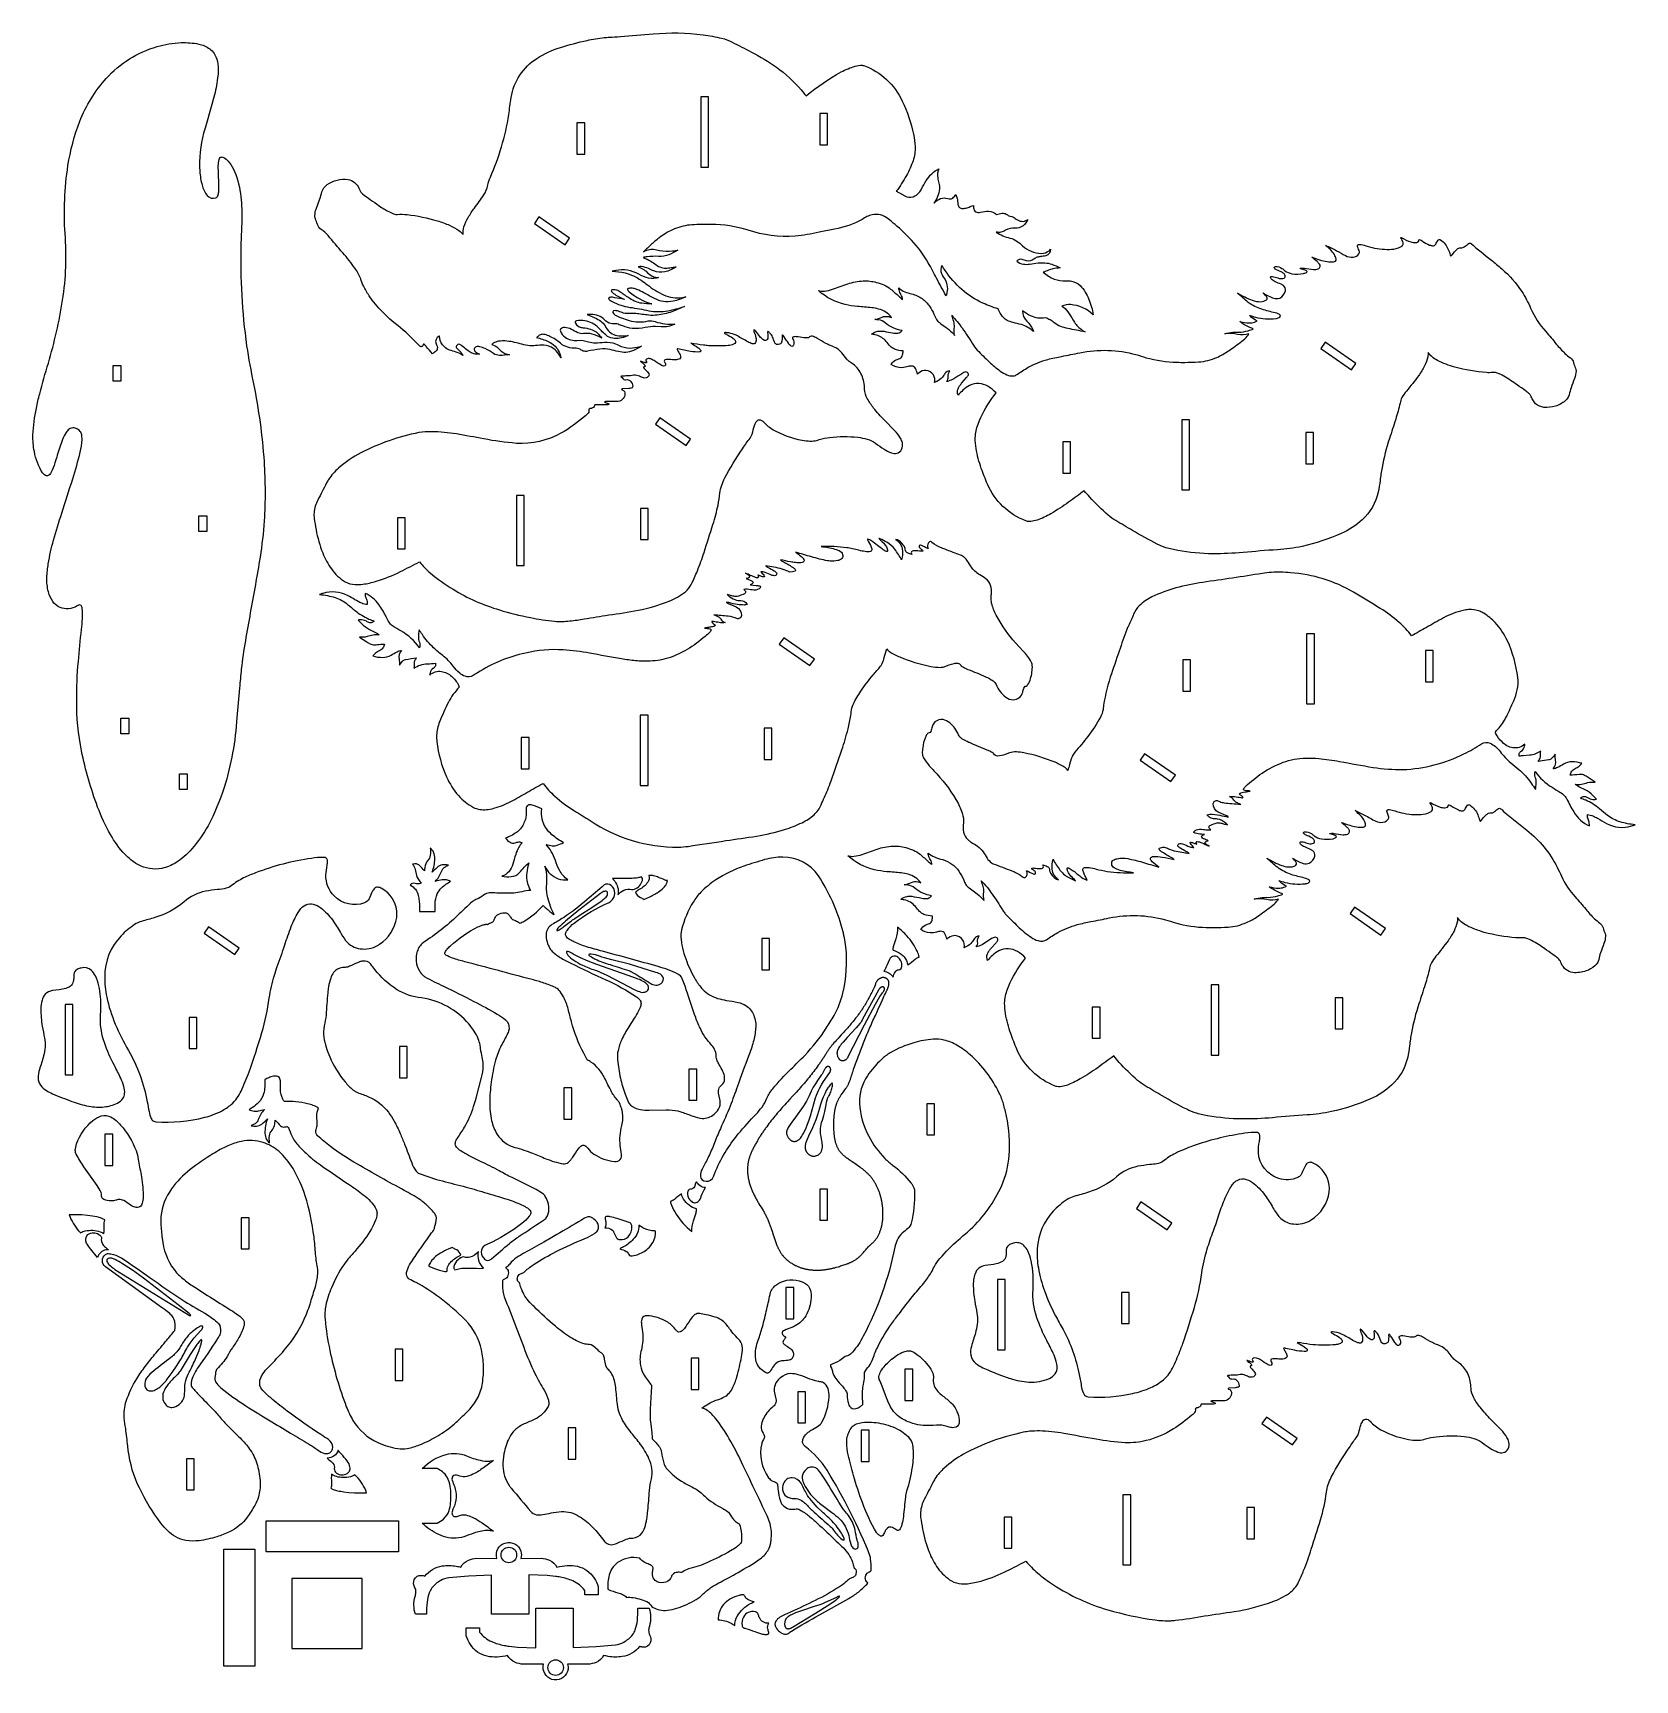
# Model space of a CAD drawing. Extents: x 24.3 to 75.7, y 10.9 to 63.7.
import ezdxf

# ---------------------------------------------------------------- set-up
doc = ezdxf.new("R2010")
doc.units = 0
doc.header["$MEASUREMENT"] = 0
doc.layers.get('0').update_dxf_attribs({"linetype": 'CONTINUOUS'})

msp = doc.modelspace()

# ---------------------------------------------------------------- linework, layer by layer
for points in [[(50.896, 57.696, -0.077275), (50.01, 57.382), (49.516, 57.287, -0.037211), (48.748, 57.161, -0.100791), (47.24, 57.351, 0.073926), (46.054, 57.536, 0.014815), (45.442, 57.524, 0.08555), (44.879, 57.39, 0.065025), (44.415, 57.125, 0.022769), (44.144, 56.899, 0.003792), (43.885, 56.659, -0.153813), (44.211, 56.739, -0.028229), (44.404, 56.701, 0.071232), (44.819, 56.688, 0.020928), (44.984, 56.712, -0.040647), (44.701, 56.566, -0.109795), (44.366, 56.512, 0.04221), (44.001, 56.499, 0.020819), (43.88, 56.478, -0.007199), (44.121, 56.357, -0.046741), (44.291, 56.241, 0.182794), (44.647, 56.137, 0.035893), (44.82, 56.158, -0.010618), (44.934, 56.175, -0.094366), (44.569, 56.015, -0.134216), (44.218, 56.043, -0.0481), (44.048, 56.119, 0.081373), (43.827, 56.183, 0.071339), (43.719, 56.176, -0.12239), (44.043, 55.965, 0.161252), (44.287, 55.843, 0.02722), (44.373, 55.832, -0.114236), (44.053, 55.813, -0.083936), (43.735, 55.944, 0.174209), (42.997, 56.057, 0.014918), (42.88, 56.034, -0.044532), (43.295, 55.981, -0.088665), (43.813, 55.746, -0.022846), (44.017, 55.597, 0.054683), (44.528, 55.282, 0.146721), (45.134, 55.192, 0.029606), (45.248, 55.217, -0.064796), (44.836, 55.071, -0.167337), (44.241, 55.157, -0.005485), (43.895, 55.346, 0.024123), (43.678, 55.449, 0.033176), (43.564, 55.485, 0.089013), (43.415, 55.487, 0.170089), (43.377, 55.468, 0.22192), (43.375, 55.45, 0.137399), (43.431, 55.371, 0.055243), (43.771, 55.146, 0.041568), (44.057, 55.018, 0.022846), (44.157, 54.989, -0.037139), (43.832, 55.007, -0.110021), (43.454, 55.156, -0.005212), (43.162, 55.356, 0.048123), (43.032, 55.429, 0.114774), (42.933, 55.442, 0.03862), (42.879, 55.435, 0.313509), (42.855, 55.404, 0.171431), (42.861, 55.389, 0.089671), (43.005, 55.271, 0.010374), (43.257, 55.144, -0.081593), (43.274, 55.134, -0.035593), (43.191, 55.146, 0.01952), (42.898, 55.199, 0.070539), (42.791, 55.194, 0.451869), (42.773, 55.15, 0.097076), (42.787, 55.13, 0.058781), (42.882, 55.061, 0.081463), (43.451, 54.878, -0.022248), (44.06, 54.77, 0.093939), (44.67, 54.766, 0.024569), (44.936, 54.827, 0.010847), (45.197, 54.907, -0.020157), (44.799, 54.735, -0.066469), (44.325, 54.632, -0.065792), (44.061, 54.626, 0.003042), (43.637, 54.678, 0.042274), (43.345, 54.681, -0.059957), (43.25, 54.695, -0.015693), (43.084, 54.752, 0.11635), (42.941, 54.771, 0.453904), (42.903, 54.717, 0.163726), (43.011, 54.612, 0.04224), (43.182, 54.537, 0.007247), (43.428, 54.456, 0.130182), (44.034, 54.441, -0.122056), (44.265, 54.42, 0.098808), (44.889, 54.337, -0.125399), (44.456, 54.249), (44.272, 54.26, 0.060326), (43.944, 54.227, -0.062485), (43.524, 54.202, -0.087563), (43.222, 54.282, 0.017569), (43.074, 54.334, 0.074366), (42.898, 54.354, -0.20073), (42.683, 54.437, 0.199223), (42.265, 54.643, 0.024896), (42.084, 54.647), (42.38, 54.516, -0.17639), (42.679, 54.236, 0.083701), (42.839, 54.057, 0.115067), (43.035, 53.975, 0.07122), (43.283, 53.964, 0.016131), (43.401, 53.976, -0.138566), (42.959, 53.877, -0.11634), (42.737, 53.946, -0.033733), (42.7, 53.973, -0.036095), (42.444, 54.225, 0.161002), (42.011, 54.446, 0.088956), (41.738, 54.447, 0.112838), (41.693, 54.424, 0.147491), (41.702, 54.371, 0.23616), (41.885, 54.233, 0.023665), (42.016, 54.216, -0.043302), (42.246, 54.158, -0.097684), (42.405, 54.057, -0.049839), (42.548, 53.891, 0.054867), (42.241, 54.022, 0.108319), (41.968, 54.036, -0.140495), (41.777, 54.065, -0.008789), (41.577, 54.172, 0.096641), (41.361, 54.23, 0.218382), (41.231, 54.174, 0.249625), (41.224, 54.115, 0.156745), (41.374, 53.922, 0.184598), (41.764, 53.819, -0.120437), (42.127, 53.769, 0.077319), (42.336, 53.742, 0.014914), (42.636, 53.761, -0.112337), (42.994, 53.707, -0.009591), (43.175, 53.625, 0.115371), (43.535, 53.578, 0.044111), (43.824, 53.628, -0.032921), (43.564, 53.494, -0.076833), (43.318, 53.434, -0.070617), (43.081, 53.459, 0.004981), (42.816, 53.526, 0.087094), (42.49, 53.54, 0.010336), (42.093, 53.47, -0.089414), (41.957, 53.476, -0.093193), (41.889, 53.509, 0.145169), (41.73, 53.566, -0.019485), (41.595, 53.572, -0.055719), (41.341, 53.64, -0.092853), (41.261, 53.692, 0.075394), (40.929, 53.922, 0.034624), (40.764, 53.996, 0.104031), (40.628, 54.011, 0.128661), (40.537, 53.971, -0.006483), (40.456, 53.911, -0.050938), (40.832, 53.782, -0.075697), (41.054, 53.631, -0.095698), (41.182, 53.445, -0.044226), (41.244, 53.259, 0.062785), (41.086, 53.487, 0.162096), (40.764, 53.654, 0.082225), (40.492, 53.658, -0.048465), (40.243, 53.644, -0.055974), (39.991, 53.692, 0.047965), (39.506, 53.795, 0.063583), (39.237, 53.789, 0.102623), (39.073, 53.724, 0.044404), (39.028, 53.686, -0.129064), (39.226, 53.571, -0.004692), (39.311, 53.485, 0.150716), (39.587, 53.36, -0.037771), (39.275, 53.337, -0.131228), (39.075, 53.394, 0.045153), (38.813, 53.553, 0.046271), (38.638, 53.615, 0.121482), (38.525, 53.614, 0.561306), (38.487, 53.463, 0.081253), (38.539, 53.42, 0.031173), (38.628, 53.376, -0.164332), (38.367, 53.422, -0.051963), (38.228, 53.512, -0.026721), (38.063, 53.648, 0.141452), (37.972, 53.693, 0.222824), (37.903, 53.659, 0.170388), (37.88, 53.618, 0.213865), (37.895, 53.579, 0.041939), (37.951, 53.525, -0.045973), (38.066, 53.389, -0.030051), (38.099, 53.332, 0.085568), (37.883, 53.443, 0.0105), (37.673, 53.507, -0.123432), (37.499, 53.618, -0.173002), (37.356, 53.891, 0.019325), (37.347, 53.954, 0.281839), (37.335, 53.951, 0.405111), (37.237, 53.71, -0.036902), (37.271, 53.636, -0.104585), (37.277, 53.553, -0.18404), (37.213, 53.453, -0.03475), (37.121, 53.39, 0.003764), (36.925, 53.62, 0.014501), (36.855, 53.693, 0.596695), (36.822, 53.682, -0.128211), (36.794, 53.619, 0.054321), (36.749, 53.613, -0.101634), (36.72, 53.634, -0.025411), (36.642, 53.707, 0.041596), (36.017, 54.283, -0.073389), (35.094, 55.247, -0.040639), (34.907, 55.57, -0.024731), (34.82, 55.795, 0.062623), (34.642, 56.125, 0.02328), (34.247, 56.626, -0.005827), (33.778, 57.181, 0.08364), (33.554, 57.376, -0.157935), (33.433, 57.539, 0.038349), (33.368, 57.718, -0.096081), (33.352, 57.823, -0.073742), (33.393, 58.03), (33.514, 58.361, 0.018659), (33.575, 58.578, -0.162701), (33.75, 58.813, -0.189484), (34.421, 58.975, -0.261299), (34.759, 58.697, 0.148558), (34.935, 58.47, -0.00352), (35.471, 58.094, 0.046817), (35.834, 57.892, 0.088085), (35.993, 57.856, -0.042163), (36.31, 57.852, -0.043741), (37.278, 57.653, -0.024565), (37.669, 57.51, -0.048788), (37.97, 57.339, -0.059356), (38.107, 57.211, -0.108501), (38.132, 57.461, -0.060466), (38.268, 57.759, -0.028692), (38.468, 58.062, 0.009413), (38.768, 58.482, 0.100813), (38.892, 58.791, -0.035893), (38.979, 59.049, 0.031511), (39.332, 60.023, 0.037806), (39.568, 61.056, -0.003205), (39.645, 61.604, -0.216015), (40.472, 62.861, -0.069912), (41.223, 63.207, -0.021328), (42.077, 63.436, -0.023565), (42.627, 63.527, -0.013168), (42.793, 63.54, 0.00522), (43.145, 63.561, 0.003527), (44.198, 63.646, -0.053417), (45.798, 63.617, -0.025899), (46.393, 63.506, -0.055993), (46.728, 63.381, 0.001003), (47.348, 63.064, -0.031462), (48.153, 62.578, -0.060575), (48.941, 61.848, -0.010754), (49.099, 61.658, -0.046883), (50.228, 62.426, -0.04869), (50.671, 62.611, -0.081642), (50.896, 62.638, -0.063611), (50.952, 62.628, -0.198631), (52.181, 61.49, -0.058116), (52.546, 60.426, -0.035838), (52.597, 60.028, -0.089662), (52.528, 59.578, -0.045121), (52.318, 59.106, -0.036666), (51.991, 58.599, -0.023452), (52.091, 58.549), (52.261, 58.453, 0.222851), (52.532, 58.426, 0.14607), (52.728, 58.561, 0.054906), (52.802, 58.669, -0.012896), (52.948, 58.94, -0.13922), (53.36, 59.324, 0.158009), (53.319, 59.033, 0.009092), (53.36, 58.856, -0.050118), (53.376, 58.678, -0.097258), (53.314, 58.428, -0.051434), (53.194, 58.213, -0.089847), (53.412, 58.364, -0.183826), (53.642, 58.363, 0.243257), (53.8, 58.38, 0.081981), (53.902, 58.493, -0.071601), (53.942, 58.371, -0.007841), (53.968, 58.188, 0.156826), (54.016, 58.082, 0.125151), (54.061, 58.055, 0.111513), (54.189, 58.055, 0.051623), (54.328, 58.093, -0.00363), (54.463, 58.145, 0.106501), (54.488, 57.997, 0.164747), (54.543, 57.94, 0.150423), (54.687, 57.929, -0.041161), (54.952, 57.963, -0.200367), (55.205, 57.855, -0.054456), (55.378, 57.895, -0.131571), (55.515, 57.869, 0.027432), (55.604, 57.815, 0.053604), (55.692, 57.788, -0.084801), (55.802, 57.731, 0.083777), (55.965, 57.644, 0.174385), (56.144, 57.658, 0.042347), (56.209, 57.691, -0.089339), (56.059, 57.495, -0.210001), (55.792, 57.416, 0.161804), (55.494, 57.349, -0.093831), (55.345, 57.286, -0.090753), (55.198, 57.291, 0.09816), (55.635, 57.1, -0.144594), (56.035, 56.851, 0.181324), (56.642, 56.607, 0.170319), (56.889, 56.691, 0.052754), (56.938, 56.74, -0.34699), (56.787, 56.533, -0.049245), (56.617, 56.504, 0.025747), (56.508, 56.483, 0.13046), (56.406, 56.421, -0.248853), (56.165, 56.372), (56.026, 56.417, 0.302176), (55.852, 56.362, 0.155179), (56.066, 56.263, 0.065991), (56.264, 56.262, 0.003016), (56.536, 56.301, -0.117264), (56.977, 56.259, -0.039128), (57.25, 56.143, 0.029064), (57.007, 56.112, 0.036436), (56.875, 56.07, -0.008261), (56.704, 56.003, 0.08934), (57.054, 55.786, 0.101551), (57.428, 55.733, -0.036446), (57.608, 55.719, -0.14709), (57.884, 55.576, -0.071767), (58.049, 55.367, -0.069511), (58.25, 54.887, -0.024176), (58.308, 54.636, 0.181871), (57.581, 54.964, 0.107613), (57.298, 54.917, -0.093873), (57.491, 54.737, -0.029264), (57.658, 54.471, 0.074595), (57.874, 54.205, 0.069588), (58.044, 54.096, -0.013197), (57.494, 54.199, -0.024847), (57.262, 54.265, -0.079635), (57.055, 54.386, 0.043114), (56.921, 54.474, 0.024478), (56.776, 54.544, -0.173856), (56.299, 54.605, -0.039348), (56.039, 54.761, 0.210702), (56.18, 54.433, -0.10802), (56.367, 54.164, -0.030355), (56.387, 54.101, 0.121798), (56.002, 54.324, 0.015101), (55.737, 54.388, -0.06159), (55.543, 54.461, -0.122919), (55.351, 54.646, -0.053842), (55.257, 54.826, -0.02975), (54.766, 55.013, -0.139378), (53.562, 56.055, -0.01452), (53.457, 56.222, 0.242159), (53.442, 55.958, 0.052672), (53.521, 55.82, -0.204706), (53.616, 55.354, -0.029344), (53.589, 55.245, -0.01076), (53.286, 55.811, 0.005037), (53.016, 56.308, 0.061632), (52.478, 57.033, 0.031167), (51.953, 57.532, 0.004506), (51.724, 57.721, 0.22692), (51.217, 57.841, 0.063206), (51.052, 57.787, 0.010826)], [(30.849, 41.726, -0.060313), (30.444, 39.486, -0.046615), (29.926, 38.258, -0.05196), (29.406, 37.511, -0.070955), (28.894, 37.069, -0.081975), (28.45, 36.889, -0.18302), (27.671, 37.018, -0.072586), (27.265, 37.336, -0.061372), (26.799, 37.977, -0.03999), (26.388, 38.856, -0.039625), (25.871, 40.656, -0.049476), (25.715, 42.267, -0.022444), (25.769, 43.525, -0.00779), (25.869, 44.546, 0.008034), (25.903, 44.896, 0.042821), (25.896, 45.224, 0.128874), (25.86, 45.314, 0.269743), (25.792, 45.335, 0.103055), (25.726, 45.305, 0.013564), (25.669, 45.263, -0.093815), (25.373, 45.212, -0.235984), (24.949, 45.448, -0.090643), (24.809, 45.758, -0.071947), (24.761, 46.212, -0.031646), (24.806, 46.659, -0.029056), (24.973, 47.412, -0.009413), (25.237, 48.274, -0.004131), (25.589, 49.381, 0.019777), (25.829, 50.234, 0.045657), (25.886, 50.632, 0.043946), (25.876, 50.79, 0.09576), (25.831, 50.899, 0.168259), (25.64, 51.014, 0.217439), (25.473, 50.968, 0.081522), (25.381, 50.865, 0.052266), (25.261, 50.637, 0.020404), (25.174, 50.392, 0.005948), (25.017, 49.891, -0.046261), (24.888, 49.577, -0.133099), (24.801, 49.481, -0.258398), (24.712, 49.483, -0.109508), (24.617, 49.577, -0.093284), (24.358, 50.254, -0.054545), (24.314, 50.788, -0.040254), (24.422, 51.64, -0.014195), (24.529, 52.107, -0.008575), (24.808, 53.09, 0.031501), (25.265, 55.105, 0.058313), (25.342, 57.243, -0.053062), (25.436, 59.421, -0.054235), (25.815, 60.842, -0.088599), (26.659, 62.216, -0.139104), (28.292, 63.238, -0.05795), (29.063, 63.364, -0.056104), (29.628, 63.321, -0.101363), (29.979, 63.164, -0.159217), (30.205, 62.838, -0.079945), (30.254, 62.501, -0.028165), (30.244, 62.299, -0.037801), (30.132, 61.692, -0.003663), (29.785, 60.467, 0.082299), (29.663, 59.237, 0.04191), (29.736, 58.791, 0.098123), (29.896, 58.469, 0.316092), (30.175, 58.386, 0.201062), (30.238, 58.45, 0.080538), (30.271, 58.583, 0.037715), (30.275, 58.823, -0.009499), (30.255, 59.414, -0.054076), (30.279, 59.613, -0.103436), (30.315, 59.677, -0.289983), (30.401, 59.693, -0.046971), (30.464, 59.663, -0.071236), (30.604, 59.526, -0.068005), (30.775, 59.234, -0.075388), (30.979, 58.425, -0.033942), (31.005, 57.644), (30.981, 56.887, 0.04212), (31.165, 53.648, 0.016166), (31.388, 52.426, -0.031201), (31.722, 49.932, -0.032379), (31.727, 48.032, -0.022818), (31.594, 46.869, -0.00812), (31.443, 45.981, 0.001249), (31.123, 44.186, 0.01376), (30.993, 43.279, 0.005182), (30.937, 42.672, 0.005052)], [(56.223, 52.955, -0.060024), (56.849, 53.207, -0.026905), (57.29, 53.305, 0.006897), (57.873, 53.421, -0.11844), (59.675, 53.363, -0.007857), (60.002, 53.264, 0.061216), (60.986, 53.117, 0.012749), (61.239, 53.114, 0.008183), (61.684, 53.128, 0.089349), (62.272, 53.274, 0.051451), (62.637, 53.478, 0.005475), (63.068, 53.79, 0.04622), (63.246, 53.956, 0.026546), (63.298, 54.026, -0.139855), (62.93, 54.01, 0.096416), (62.524, 54.028, -0.049389), (62.782, 54.079, -0.020222), (62.972, 54.083, 0.067289), (63.276, 54.129, 0.014755), (63.437, 54.183, 0.058169), (63.39, 54.21, -0.039004), (63.138, 54.329, -0.043862), (63.007, 54.425, 0.065993), (63.302, 54.377, 0.087476), (63.478, 54.406, 0.025119), (63.561, 54.44, -0.067805), (63.37, 54.568, -0.031887), (63.317, 54.623, 0.018933), (63.507, 54.562, 0.088966), (64.155, 54.52, 0.05601), (64.264, 54.55, 0.243836), (64.305, 54.596, 0.265565), (64.28, 54.645, 0.077446), (64.189, 54.688, -0.005665), (63.764, 54.798, -0.069675), (63.335, 54.994, -0.023655), (63.275, 55.038, -0.004476), (62.929, 55.335, 0.043569), (63.404, 55.106, 0.087447), (63.67, 55.057, 0.146581), (63.864, 55.12, 0.170707), (63.885, 55.156, 0.114467), (63.882, 55.176, 0.107319), (63.822, 55.261, -0.04766), (63.751, 55.339, 0.066227), (64.097, 55.172, 0.174071), (64.284, 55.176, 0.214738), (64.467, 55.406, 0.288221), (64.403, 55.574, 0.073325), (64.328, 55.62, -0.014117), (64.142, 55.697, -0.085914), (64.011, 55.788, -0.162588), (63.986, 55.834, -0.318745), (64.006, 55.862, -0.128668), (64.098, 55.861, 0.008318), (64.268, 55.807, 0.159993), (64.422, 55.818, 0.2165), (64.459, 55.861, 0.2165), (64.45, 55.917, 0.132081), (64.372, 55.994, 0.032329), (64.184, 56.079, -0.154477), (64.107, 56.141, -0.348708), (64.116, 56.17, -0.119073), (64.146, 56.183, -0.186777), (64.357, 56.127, -0.02424), (64.447, 56.053, 0.130276), (64.678, 55.957, 0.086555), (65.049, 55.964, 0.079177), (65.138, 55.997, 0.209395), (65.159, 56.025, 0.239368), (65.147, 56.047, 0.058866), (65.097, 56.074, 0.019507), (64.963, 56.114, -0.098528), (64.941, 56.125, -0.344696), (64.942, 56.13, -0.099099), (65.075, 56.134, 0.019901), (65.366, 56.092, 0.117073), (65.52, 56.112, 0.234639), (65.58, 56.186, 0.197123), (65.556, 56.265, 0.052399), (65.482, 56.346, 0.007678), (65.317, 56.484, 0.04953), (65.808, 56.343, 0.071504), (66.007, 56.336, 0.145696), (66.076, 56.363, 0.235866), (66.093, 56.425, 0.09077), (66.038, 56.567, 0.066468), (65.91, 56.728, 0.028314), (65.756, 56.863, -0.020164), (66.11, 56.694, 0.00905), (66.391, 56.538, 0.140381), (66.636, 56.488, 0.218804), (66.822, 56.597, 0.068975), (66.839, 56.632, 0.15262), (66.842, 56.656, -0.004455), (66.783, 56.818, -0.221828), (66.787, 56.883, -0.196113), (66.82, 56.896, -0.064343), (66.898, 56.889, -0.026667), (67.087, 56.839, 0.066542), (67.729, 56.734, 0.058194), (68.014, 56.761, 0.066773), (68.169, 56.822, 0.053432), (68.216, 56.858, 0.231168), (68.241, 56.949, 0.102203), (68.171, 57.096, -0.134893), (68.162, 57.121), (68.164, 57.122, -0.090673), (68.194, 57.111, 0.059624), (68.484, 56.976, 0.067075), (68.637, 56.952, 0.123993), (68.719, 56.978, 0.247417), (68.749, 57.043, -0.229889), (68.753, 57.051, -0.229889), (68.76, 57.053, -0.072169), (68.876, 56.992, 0.037548), (69.09, 56.876, 0.069865), (69.187, 56.852, 0.294519), (69.285, 56.908, -0.04308), (69.359, 57.028, -0.401215), (69.442, 57.04, -0.145711), (69.689, 56.732, -0.036201), (69.753, 56.549, 0.159044), (69.769, 56.524, 0.243184), (69.774, 56.525, 0.068466), (69.816, 56.566, -0.050308), (69.973, 56.742, -0.146785), (70.08, 56.791, 0.090196), (70.16, 56.795, 0.075969), (70.201, 56.814, 0.029519), (70.322, 56.912, -0.17636), (70.388, 56.938, -0.128248), (70.417, 56.928, 0.015214), (71.069, 56.392, -0.007968), (71.405, 56.114, -0.064925), (72.045, 55.384, -0.042601), (72.329, 54.851, 0.082686), (72.815, 54.099, -0.012009), (73.149, 53.702, 0.024761), (73.43, 53.399, 0.033993), (73.603, 53.256, -0.154704), (73.705, 53.105, 0.043632), (73.77, 52.926, -0.080145), (73.783, 52.835, -0.081761), (73.735, 52.599, -0.001832), (73.626, 52.301, 0.030208), (73.563, 52.076, -0.139873), (73.435, 51.879, -0.111014), (73.125, 51.712, -0.105465), (72.756, 51.671, -0.054794), (72.617, 51.705, -0.174306), (72.398, 51.909, 0.010466), (72.333, 52.042, 0.083938), (72.271, 52.12, 0.019196), (72.167, 52.202, 0.002911), (71.895, 52.389, 0.030588), (71.47, 52.672, 0.052568), (71.231, 52.777, 0.10082), (71.108, 52.788, -0.042068), (70.912, 52.785, -0.043879), (69.901, 52.96, -0.046563), (69.34, 53.175, -0.052273), (69.158, 53.297, -0.0785), (69.044, 53.435, -0.062835), (69.028, 53.288, -0.062242), (68.928, 53.002, -0.042795), (68.739, 52.693, -0.010913), (68.349, 52.193, 0.039162), (68.203, 51.983, 0.086462), (68.142, 51.807, -0.02138), (68.003, 51.289, -0.003614), (67.802, 50.671, 0.033184), (67.564, 49.742, 0.013673), (67.503, 49.324, -0.018991), (67.443, 48.957, -0.153249), (66.928, 48.066, -0.086144), (66.256, 47.623, -0.048038), (65, 47.213, -0.039046), (64.215, 47.106, 0.008145), (63.109, 47.017, -0.020962), (62.141, 46.976, -0.042897), (61.021, 47.082, -0.018722), (60.634, 47.171, -0.048142), (60.359, 47.287, -0.019077), (59.567, 47.722, 0.001032), (59.026, 48.04, -0.043197), (58.783, 48.215, -0.030113), (58.196, 48.791, -0.012571), (58.018, 48.999, -0.002815), (57.515, 48.627, -0.021314), (56.945, 48.26, -0.047162), (56.504, 48.055, -0.050786), (56.302, 48.012, -0.052064), (56.198, 48.016, -0.046848), (56.146, 48.03, -0.198745), (54.913, 49.21, -0.010922), (54.717, 49.713, -0.041752), (54.549, 50.354, -0.038533), (54.523, 50.695, -0.085414), (54.613, 51.137, -0.063073), (55.054, 51.951, -0.013881), (55.192, 52.134, 0.07033), (54.931, 52.346, 0.106415), (54.643, 52.435, 0.137204), (54.339, 52.37, 0.070326), (54.129, 52.223, 0.03528), (53.976, 52.061, -0.214482), (53.971, 52.269, -0.056294), (54.023, 52.364, -0.029293), (54.092, 52.452), (54.247, 52.625, 0.095739), (54.302, 52.713, 0.361508), (54.27, 52.786, 0.062296), (54.219, 52.806, 0.097329), (54.091, 52.75, -0.015363), (53.837, 52.586, -0.055436), (53.663, 52.512, -0.027), (53.605, 52.499, 0.229076), (53.656, 52.654, -0.20886), (53.71, 52.845, 0.204583), (53.552, 52.758, -0.01701), (53.474, 52.642, -0.107431), (53.295, 52.503, -0.022426), (53.22, 52.469, 0.218715), (53.18, 52.71, 0.242778), (52.94, 52.857, 0.171232), (52.722, 52.782, 0.034254), (52.668, 52.737, 0.081289), (52.603, 52.919, 0.25792), (52.485, 52.994, 0.078083), (52.377, 52.98, -0.053326), (52.167, 52.943, -0.16523), (51.831, 53.05, -0.175657), (51.989, 53.197, 0.005145), (52.102, 53.239, 0.236793), (52.195, 53.35, 0.068717), (52.207, 53.484, -0.102193), (51.936, 53.535, -0.091661), (51.794, 53.632, -0.024354), (51.663, 53.786, 0.156728), (51.36, 53.986, 0.053509), (51.196, 54.016, -0.192673), (51.475, 54.119, -0.043553), (51.598, 54.11, -0.010002), (51.875, 54.056, 0.086102), (52.046, 54.048, 0.218087), (52.177, 54.134, -0.046167), (51.895, 54.216, -0.090848), (51.639, 54.382, 0.149532), (51.425, 54.476, 0.026028), (51.303, 54.486, 0.07783), (51.538, 54.563, -0.161023), (51.739, 54.582, -0.037766), (51.834, 54.554, 0.165958), (51.425, 54.824, 0.039609), (51.206, 54.867, 0.008312), (50.748, 54.904, -0.030816), (50.349, 54.967, -0.124774), (49.495, 55.416, 0.102599), (49.691, 55.4, 0.05696), (49.951, 55.461, -0.005446), (50.434, 55.631, -0.063267), (50.932, 55.726, -0.07925), (51.351, 55.678, -0.027942), (51.597, 55.595, -0.072777), (51.811, 55.463, -0.014963), (52.082, 55.226, 0.011762), (52.191, 55.133, 0.165033), (52.142, 55.285, -0.068669), (52.081, 55.435, -0.044831), (52.073, 55.502, 0.102565), (52.268, 55.378, 0.031077), (52.484, 55.309, -0.08323), (52.822, 55.156, -0.090544), (53.058, 54.913, -0.04834), (53.2, 54.661), (53.257, 54.526, 0.111776), (53.372, 54.389, 0.01406), (53.564, 54.251, -0.0413), (53.782, 54.07, -0.027196), (53.862, 53.979, -0.080142), (53.855, 54.257, 0.081198), (53.834, 54.427, 0.019253), (53.773, 54.614, -0.036203), (54.103, 54.216, -0.018061), (54.465, 53.662, 0.066101), (54.635, 53.458, 0.010585), (55.013, 53.089, 0.032776), (55.372, 52.803, 0.067084), (55.592, 52.695, 0.097391), (55.751, 52.68, 0.105543), (55.861, 52.724, -0.019666)], [(42.215, 51.637, 0.082345), (42.15, 51.616, 0.086341), (42.133, 51.601, -0.03195), (42.14, 51.554, -0.15054), (42.109, 51.483, -0.059846), (42.026, 51.4, -0.050654), (41.239, 50.841, -0.142312), (39.811, 50.517, -0.026048), (38.765, 50.659, 0.005153), (37.887, 50.819, 0.031575), (37.1, 50.891, 0.046782), (36.685, 50.86, 0.071025), (34.827, 50.212, 0.057472), (34.111, 49.725, 0.060882), (33.791, 49.36, 0.028586), (33.727, 49.25, -0.003012), (33.446, 48.698, 0.097685), (33.325, 48.291, 0.045518), (33.33, 48.121, 0.005908), (33.389, 47.746, 0.047138), (33.602, 47.005, 0.055653), (33.882, 46.489, 0.102248), (34.322, 46.081, 0.115963), (34.642, 45.991, 0.053288), (34.888, 46, 0.043687), (35.321, 46.095, 0.039482), (36.096, 46.405, 0.006056), (36.707, 46.718, 0.048261), (37.052, 46.361, 0.043376), (37.783, 45.837, 0.064583), (39.268, 45.176, 0.027031), (40.26, 44.932, 0.032606), (41.032, 44.813, 0.043967), (41.523, 44.822, 0.013078), (41.988, 44.887, -0.004053), (42.772, 45.015, 0.015326), (43.72, 45.165, 0.044972), (44.712, 45.456, 0.076826), (45.23, 45.758, 0.093593), (45.428, 46.008, 0.007772), (45.616, 46.433, 0.018314), (45.828, 47.019, 0.001774), (46.114, 47.918, 0.02484), (46.276, 48.537, 0.018656), (46.336, 48.926, -0.086151), (46.493, 49.407, -0.031181), (47.066, 50.346, -0.020224), (47.305, 50.687, 0.105478), (47.407, 50.954, -0.085597), (47.501, 51.207, -0.14193), (47.573, 51.267, -0.198388), (47.67, 51.254, -0.049809), (47.709, 51.229, -0.019512), (47.816, 51.124, 0.068605), (48.13, 50.907, 0.088386), (49.102, 50.6, 0.043529), (49.342, 50.595, 0.070038), (49.518, 50.638, -0.049937), (49.857, 50.706, -0.059276), (50.757, 50.712, -0.03501), (51.061, 50.653, -0.088536), (51.327, 50.522, 0.016445), (51.598, 50.331, 0.04828), (51.838, 50.214, 0.121653), (52.006, 50.197, 0.229564), (52.161, 50.321, 0.183065), (52.186, 50.535, 0.0741), (52.127, 50.685, 0.059793), (51.939, 50.93), (51.613, 51.256, -0.021301), (51.264, 51.65, -0.039028), (51.063, 51.952, -0.112701), (50.975, 52.256, 0.094458), (50.883, 52.704, 0.125859), (50.61, 53.055, 0.014312), (50.48, 53.146, -0.049645), (50.404, 53.217), (50.243, 53.421, 0.144458), (49.881, 53.655, -0.031789), (49.734, 53.723, -0.003191), (49.448, 53.889, 0.05546), (49.297, 53.953, 0.160501), (49.233, 53.948, 0.061987), (49.198, 53.918, -0.147627), (49.143, 53.898, -0.070873), (49.027, 53.901, 0.014596), (48.789, 53.937, 0.094941), (48.679, 53.924, 0.390917), (48.66, 53.886, 0.008493), (48.696, 53.82, -0.202589), (48.697, 53.67, -0.083427), (48.675, 53.637, -0.345496), (48.62, 53.635, -0.091209), (48.533, 53.727, -0.016832), (48.402, 53.935, 0.075832), (48.355, 53.99), (48.347, 53.994, 0.233552), (48.342, 53.991, 0.124737), (48.335, 53.972), (48.33, 53.838, -0.059935), (48.308, 53.741, -0.25689), (48.245, 53.693, -0.058485), (48.171, 53.686, -0.249686), (48.095, 53.738, -0.068745), (48.058, 53.845, 0.066175), (47.986, 53.998, 0.04358), (47.912, 54.077, 0.060807), (47.883, 54.098, 0.472878), (47.861, 54.083, 0.075649), (47.861, 54.064, -0.09495), (47.87, 53.876, -0.42237), (47.77, 53.817, -0.105338), (47.669, 53.886, -0.032003), (47.619, 53.942), (47.487, 54.109, 0.093521), (47.442, 54.149), (47.431, 54.154, 0.369649), (47.422, 54.15, 0.174259), (47.426, 54.102, -0.047028), (47.493, 53.9, -0.116147), (47.491, 53.782, -0.11153), (47.456, 53.721, -0.202069), (47.404, 53.708, -0.084558), (47.344, 53.721, -0.053131), (47.19, 53.796, 0.015004), (46.853, 53.983, 0.062945), (46.626, 54.057, 0.053592), (46.493, 54.066, 0.319479), (46.485, 54.058, 0.319479), (46.489, 54.049, 0.048027), (46.603, 53.983, -0.04057), (46.778, 53.87, -0.106961), (46.839, 53.795, -0.328241), (46.82, 53.719, -0.125666), (46.774, 53.693, -0.067799), (46.601, 53.654, -0.03762), (45.974, 53.648, -0.012315), (45.811, 53.665, -0.007331), (45.404, 53.728, -0.035142), (45.64, 53.582, -0.057449), (45.718, 53.506, -0.469217), (45.705, 53.452, -0.116414), (45.685, 53.446, -0.064152), (45.395, 53.465, -0.0102), (44.986, 53.55, 0.204969), (44.968, 53.547, 0.222352), (44.98, 53.503, -0.036978), (45.061, 53.354, -0.170886), (45.07, 53.263, -0.225008), (45.016, 53.211, -0.100037), (44.867, 53.195, 0.010378), (44.664, 53.206, 0.080012), (44.573, 53.193, 0.384132), (44.552, 53.156, 0.117039), (44.58, 53.096, -0.171824), (44.588, 53.029, -0.34074), (44.533, 52.994, -0.109843), (44.469, 53.014, -0.018226), (44.226, 53.171, 0.052653), (44.119, 53.222, 0.102638), (44.012, 53.232, 0.562249), (43.979, 53.129, -0.372339), (43.981, 53.098, -0.200858), (43.972, 53.094, -0.106497), (43.915, 53.107, 0.020512), (43.843, 53.134, 0.103659), (43.792, 53.151, 0.083411), (43.817, 53.126, -0.031762), (43.912, 53.047, -0.099193), (43.94, 53.003, -0.214829), (43.936, 52.986, -0.101441), (43.901, 52.969, 0.447802), (43.892, 52.944, 0.085706), (43.941, 52.886, -0.03302), (44.035, 52.781, -0.13302), (44.064, 52.707, -0.232017), (44.04, 52.656, -0.244308), (43.887, 52.616, -0.070196), (43.758, 52.667, 0.134645), (43.579, 52.701, -0.040828), (43.369, 52.677, 0.01867), (43.192, 52.67, 0.138724), (43.165, 52.661, 0.294696), (43.176, 52.647, -0.108199), (43.223, 52.596, 0.222845), (43.31, 52.556), (43.372, 52.56, -0.212445), (43.469, 52.513, -0.162122), (43.541, 52.342, -0.309854), (43.52, 52.3, -0.076555), (43.415, 52.278), (43.225, 52.266, 0.046575), (43.19, 52.257, 0.190092), (43.184, 52.252, 0.18074), (43.198, 52.237, -0.375641), (43.294, 52.091, -0.395659), (43.026, 51.854, 0.019802), (42.842, 51.858, 0.021501), (42.694, 51.861, 0.057296), (42.637, 51.851, 0.330216), (42.647, 51.84, 0.078164), (42.693, 51.819, 0.015068), (42.758, 51.791, -0.16683), (42.781, 51.769, -0.193703), (42.77, 51.76, -0.056802), (42.66, 51.75, 0.002703), (42.324, 51.754, -0.281705), (42.255, 51.653, -0.064439)], [(45.84, 44.591, -0.032071), (46.012, 44.571, -0.179441), (46.049, 44.548, -0.231994), (46.051, 44.52, -0.097619), (46.011, 44.46, -0.027104), (45.862, 44.328, -0.04281), (45.282, 43.903, -0.048742), (44.741, 43.651, -0.072726), (44.096, 43.535, -0.034422), (43.636, 43.546, -0.018612), (43.177, 43.605, -0.002502), (42.161, 43.789, 0.024851), (41.314, 43.894, 0.073594), (40.1, 43.794, 0.084372), (38.563, 43.163, 0.004801), (38.429, 43.072, -0.232535), (38.169, 43.048, -0.087501), (37.994, 43.151, -0.05935), (37.787, 43.374, 0.061373), (37.453, 43.712, -0.019107), (37.159, 43.961, -0.05374), (36.799, 44.384, -0.011316), (36.697, 44.538, 0.047441), (36.67, 44.308, 0.088427), (36.703, 44.145, -0.091534), (36.718, 44.053, -0.04067), (36.708, 43.96, 0.108707), (36.112, 44.502, -0.009552), (35.843, 44.667, -0.094448), (35.73, 44.786, -0.034766), (35.638, 44.952, 0.040478), (35.407, 45.348, 0.132366), (34.964, 45.708, 0.103916), (34.976, 45.596, -0.041564), (35.023, 45.448, -0.065095), (35.028, 45.347, -0.092185), (34.852, 45.389, -0.032118), (34.637, 45.505, 0.00364), (34.397, 45.639, 0.19715), (33.612, 45.707, 0.025181), (33.503, 45.668, -0.057412), (34.002, 45.573, -0.0904), (34.402, 45.355, -0.004543), (34.641, 45.155, 0.070352), (35.084, 44.884, 0.007983), (35.249, 44.819, -0.281215), (35.116, 44.762, -0.073444), (35.004, 44.812, 0.13587), (34.789, 44.861, 0.044658), (34.737, 44.852, 0.013845), (34.913, 44.679, 0.083432), (35.172, 44.517, -0.064705), (35.415, 44.375, 0.090431), (35.219, 44.368, 0.012523), (35.025, 44.32, -0.097621), (34.783, 44.307), (35.015, 44.151, 0.024314), (35.121, 44.088, 0.122403), (35.27, 44.057, 0.033679), (35.356, 44.063, -0.017236), (35.58, 44.081, -0.118203), (35.532, 43.956, -0.100563), (35.426, 43.867, 0.039391), (35.295, 43.792, 0.099717), (35.213, 43.701, 0.06507), (35.519, 43.652, 0.130382), (35.799, 43.726, -0.026502), (35.986, 43.835, -0.069949), (36.132, 43.88, 0.247945), (36.051, 43.602, -0.076717), (36.061, 43.404), (36.161, 43.529, -0.174205), (36.258, 43.588, 0.001666), (36.61, 43.64, 0.06913), (36.548, 43.536, 0.116379), (36.535, 43.427, -0.087092), (36.528, 43.307, -0.151257), (36.957, 43.448, 0.037202), (37.217, 43.473, -0.100509), (37.216, 43.385, -0.182452), (37.151, 43.307, 0.190168), (37.045, 43.152, 0.045906), (37.035, 43.089, -0.235485), (37.413, 43.202, -0.152145), (37.735, 43.048, -0.075171), (37.956, 42.768, -0.092613), (37.981, 42.698), (37.98, 42.695, 0.069677), (37.633, 42.223, 0.019676), (37.348, 41.583, 0.070481), (37.254, 41.16, 0.050387), (37.263, 40.954, 0.074492), (37.572, 39.821, 0.070878), (37.953, 39.224, 0.092873), (38.436, 38.846, 0.137871), (38.849, 38.774, 0.045285), (39.092, 38.819, 0.05946), (39.629, 39.031, 0.005913), (40.148, 39.32, -0.003181), (40.666, 39.612, 0.049484), (41.048, 39.2, 0.044019), (41.674, 38.733, 0.002318), (42.18, 38.425, 0.153583), (45.005, 37.572, 0.027756), (45.318, 37.596, 0.002079), (46.529, 37.78, 0.00581), (47.51, 37.925, 0.033332), (48.413, 38.136, 0.033552), (48.972, 38.355, 0.064552), (49.359, 38.61, 0.110698), (49.583, 38.931, 0.003123), (49.792, 39.407, 0.020133), (49.902, 39.698, -0.002128), (50.246, 40.69, 0.018421), (50.445, 41.362, 0.019185), (50.533, 41.79, -0.018648), (50.569, 42.031, -0.051371), (50.61, 42.149, -0.037378), (50.855, 42.572, -0.023851), (51.25, 43.09, -0.009852), (51.488, 43.369, 0.073375), (51.542, 43.461, 0.034553), (51.605, 43.651, -0.026228), (51.69, 43.928, 0.132925), (51.731, 43.872, 0.039108), (51.773, 43.839, 0.049597), (52.101, 43.668, 0.051375), (53.094, 43.365, 0.048939), (53.415, 43.334, 0.06389), (53.527, 43.353, -0.039626), (53.843, 43.46, -0.090769), (53.966, 43.466, -0.211409), (54.059, 43.4, 0.098458), (54.072, 43.382, 0.061397), (54.217, 43.3, -0.003069), (54.786, 43.065, -0.025073), (55.038, 42.939, -0.069579), (55.155, 42.849, -0.103534), (55.189, 42.786, 0.1284), (55.499, 42.381, 0.159147), (55.74, 42.297, 0.344923), (56.046, 42.544, -0.024996), (56.08, 42.669, -0.199538), (56.128, 42.727, 0.163075), (56.188, 42.755, 0.061953), (56.214, 42.786, 0.069824), (56.294, 42.97, 0.082306), (56.353, 43.398, 0.047559), (56.341, 43.468, 0.061785), (56.319, 43.514, 0.051087), (56.062, 43.855), (55.81, 44.125, -0.054219), (55.222, 44.958, -0.048917), (55.062, 45.34, -0.061294), (55.03, 45.545, -0.032725), (55.042, 45.682, 0.095818), (55.013, 45.961, 0.144382), (54.864, 46.172, 0.050689), (54.674, 46.299, -0.03778), (54.509, 46.418, -0.063981), (54.399, 46.546, 0.002457), (54.276, 46.741, 0.059957), (54.172, 46.863, 0.071196), (54.053, 46.933, 0.015598), (53.819, 47.019, 0.003317), (53.436, 47.167, -0.068247), (53.136, 47.337, 0.140986), (53.093, 47.367, 0.219461), (53.057, 47.358, 0.314452), (52.995, 47.199, 0.083699), (53.014, 47.158, -0.27234), (53.014, 47.145, -0.256875), (53.008, 47.143, -0.056413), (52.897, 47.196, 0.020485), (52.795, 47.243, 0.057873), (52.746, 47.253, 0.28392), (52.721, 47.212, 0.157772), (52.746, 47.165, 0.028303), (52.818, 47.102, -0.088738), (52.845, 47.073, -0.374939), (52.841, 47.062, -0.108576), (52.781, 47.058, 0.027385), (52.58, 47.076, 0.092985), (52.498, 47.061, 0.359122), (52.474, 47.01, 0.017581), (52.49, 46.952, -0.023954), (52.369, 46.997, -0.127415), (52.299, 47.049, -0.122742), (52.279, 47.12, 0.109031), (52.237, 47.231, 0.110401), (52.084, 47.393, 0.093667), (51.982, 47.434, -0.066918), (52.117, 47.3, -0.126769), (52.185, 47.121, -0.043127), (52.181, 46.866, -0.060651), (52.16, 46.778, 0.038289), (51.944, 47.122, 0.098612), (51.692, 47.344, 0.008085), (51.468, 47.457, 0.067276), (51.436, 47.465, -0.041285), (51.636, 47.256, -0.092868), (51.7, 47.131, -0.055335), (51.709, 47.071, -0.57281), (51.673, 47.049, -0.076759), (51.574, 47.104, 0.013057), (51.434, 47.206, 0.004919), (51.245, 47.357, 0.063904), (51.101, 47.437, 0.061873), (51.073, 47.443, 0.463224), (51.066, 47.436, 0.054751), (51.105, 47.362, -0.058513), (51.205, 47.132, -0.433034), (51.16, 47.046, -0.097951), (50.996, 47.045, -0.011897), (50.588, 47.134, 0.019995), (50.402, 47.17, 0.040895), (49.586, 47.209, -0.033647), (50.026, 47.129, -0.080578), (50.199, 47.052, -0.214232), (50.282, 46.919, -0.281608), (50.224, 46.806, -0.115371), (50.111, 46.759, -0.056117), (49.876, 46.741, -0.03448), (49.784, 46.752, -0.022702), (49.273, 46.877, -0.001426), (48.769, 47.026, -0.035181), (48.933, 46.902, -0.035614), (49.01, 46.821, -0.145757), (49.04, 46.751, -0.267594), (49.011, 46.708, -0.104965), (48.929, 46.688, -0.050353), (48.76, 46.694, -0.018117), (48.598, 46.717, -0.009881), (48.276, 46.785, 0.042433), (48.357, 46.728, -0.008818), (48.663, 46.55, -0.061206), (48.744, 46.484, -0.089853), (48.761, 46.452, -0.274847), (48.749, 46.424, -0.1213), (48.665, 46.398), (48.577, 46.392, 0.069345), (48.071, 46.545, -0.006492), (47.798, 46.59, 0.030718), (47.88, 46.537, -0.002346), (48.073, 46.431, -0.084085), (48.15, 46.366, -0.466609), (48.121, 46.281, -0.15354), (48.05, 46.275, -0.054313), (48.009, 46.285, -0.00554), (47.783, 46.374, 0.085365), (47.65, 46.4, -0.018522), (47.742, 46.292, -0.051229), (47.764, 46.252, -0.481999), (47.753, 46.232, -0.09259), (47.65, 46.256, 0.011901), (47.551, 46.295, -0.112707), (47.57, 46.236, -0.423502), (47.538, 46.208, -0.088119), (47.481, 46.217, -0.028039), (47.318, 46.284, 0.010223), (47.158, 46.356, -0.092817), (47.276, 46.277, -0.381737), (47.277, 46.221, -0.118381), (47.184, 46.181), (47.311, 46.129, -0.093922), (47.389, 46.079, -0.459724), (47.385, 46.024, -0.101881), (47.307, 45.983), (47.495, 45.964, -0.030209), (47.603, 45.944, -0.160547), (47.643, 45.919, -0.309309), (47.637, 45.89, -0.216388), (47.429, 45.811, -0.009221), (47.209, 45.838, 0.065613), (47.1, 45.831, -0.108762), (47.16, 45.771, -0.200371), (47.162, 45.731, -0.133326), (47.122, 45.694, -0.057301), (47.039, 45.66, 0.016793), (46.935, 45.617, -0.092747), (46.85, 45.607, -0.049995), (46.717, 45.631, -0.004888), (46.574, 45.673, 0.106088), (46.652, 45.593, 0.094239), (46.874, 45.489, 0.050529), (47.009, 45.478, -0.07361), (47.105, 45.458, -0.082687), (47.167, 45.412, -0.010582), (47.221, 45.355, -0.077741), (47.112, 45.334, -0.044413), (46.905, 45.349, -0.023398), (46.618, 45.409, 0.014977), (46.545, 45.427, 0.115078), (46.554, 45.413, 0.073282), (46.651, 45.358), (46.859, 45.272, -0.301534), (47.026, 44.999, -0.321555), (46.949, 44.899, -0.075535), (46.9, 44.892, 0.094365), (46.602, 44.977, -0.01165), (46.14, 45.017, -0.088339), (46.309, 44.941, -0.08287), (46.385, 44.853, 0.14825), (46.508, 44.768, -0.069564), (46.312, 44.772, -0.006891), (46.128, 44.803, 0.05626), (46.082, 44.803, 0.403106), (46.078, 44.79, 0.08615), (46.13, 44.733, -0.008061), (46.191, 44.684, -0.102579), (46.178, 44.669, -0.100159), (46.096, 44.637, -0.020424), (45.968, 44.615, 0.024961)], [(63.339, 39.368, 0.017623), (63.214, 39.379, -0.082963), (63.142, 39.399, -0.375123), (63.128, 39.439, -0.109531), (63.193, 39.525, -0.029916), (63.72, 39.943, -0.060379), (64.395, 40.292, -0.080931), (65.115, 40.425, -0.03048), (65.534, 40.413, -0.023545), (66.202, 40.32, 0.007784), (67.28, 40.128, 0.041509), (68.236, 40.058, 0.106732), (70.192, 40.559, 0.038597), (70.752, 40.888, -0.244193), (71.028, 40.903, -0.089588), (71.204, 40.792, -0.049583), (71.351, 40.637, 0.058457), (71.689, 40.277, -0.006957), (71.947, 40.064, -0.059824), (72.346, 39.623, -0.014017), (72.482, 39.421, 0.034572), (72.508, 39.621, 0.102753), (72.476, 39.814, -0.092281), (72.461, 39.906, -0.039818), (72.47, 39.999, 0.102024), (73.015, 39.489, 0.011403), (73.27, 39.336, -0.077149), (73.418, 39.215, -0.056901), (73.485, 39.114, 0.017157), (73.71, 38.701, 0.153707), (74.215, 38.251, 0.085267), (74.21, 38.335, 0.025165), (74.168, 38.463, -0.092548), (74.151, 38.612, -0.092089), (74.328, 38.57, -0.021183), (74.472, 38.496, 0.010579), (74.758, 38.332, 0.201652), (75.56, 38.25, 0.027257), (75.676, 38.291, -0.053648), (75.197, 38.379, -0.089483), (74.796, 38.589, -0.011446), (74.538, 38.804, 0.07039), (74.095, 39.075, 0.007774), (73.93, 39.14, -0.141841), (74.012, 39.196, -0.165205), (74.106, 39.183, 0.063243), (74.279, 39.107, 0.121413), (74.442, 39.107, 0.015461), (74.265, 39.28, 0.086539), (74.008, 39.44, -0.028526), (73.836, 39.532, -0.030209), (73.764, 39.585, 0.092197), (73.96, 39.591, 0.01218), (74.154, 39.639, -0.097495), (74.396, 39.652, 0.001857), (74.139, 39.824, 0.046288), (74.022, 39.886, 0.101322), (73.88, 39.901, -0.014131), (73.599, 39.878, -0.118678), (73.647, 40.003, -0.100279), (73.753, 40.092, 0.039328), (73.884, 40.166, 0.099792), (73.966, 40.258, 0.064308), (73.661, 40.307, 0.130332), (73.38, 40.233, -0.026602), (73.193, 40.124, -0.069849), (73.047, 40.079, 0.117284), (73.13, 40.232, 0.090338), (73.132, 40.308, -0.016769), (73.114, 40.484, -0.047039), (73.118, 40.555, -0.015675), (72.996, 40.408, -0.1102), (72.951, 40.38, -0.053577), (72.899, 40.367), (72.569, 40.319, 0.082179), (72.635, 40.434, 0.062557), (72.644, 40.484, -0.008969), (72.643, 40.61, -0.054732), (72.652, 40.651, -0.12917), (72.296, 40.516), (72.091, 40.503, 0.021914), (71.962, 40.486, -0.100065), (71.963, 40.573, -0.182452), (72.028, 40.652, 0.19003), (72.134, 40.807, 0.046813), (72.144, 40.87, -0.237978), (71.76, 40.757, -0.166502), (71.411, 40.943, -0.073905), (71.214, 41.208, -0.054212), (71.197, 41.262, 0.051463), (71.491, 41.637, 0.026157), (71.561, 41.767, 0.007638), (71.785, 42.262, 0.043464), (71.901, 42.616, 0.080012), (71.917, 43.008, 0.078296), (71.585, 44.184, 0.075994), (71.191, 44.773, 0.068794), (70.825, 45.068, 0.024704), (70.698, 45.134, 0.11813), (70.338, 45.185, 0.040987), (70.167, 45.159, 0.069537), (69.539, 44.922, 0.006169), (68.988, 44.614, -0.00256), (68.513, 44.347, 0.052295), (68.111, 44.776, 0.044481), (67.505, 45.226, 0.001785), (66.654, 45.746, 0.111885), (64.629, 46.37, 0.011711), (64.323, 46.388, 0.043791), (63.727, 46.344, -0.003276), (61.82, 46.059, 0.024858), (60.959, 45.88, 0.045505), (60.188, 45.595, 0.075531), (59.783, 45.312, 0.094154), (59.601, 45.041, -0.008116), (59.433, 44.664, 0.011687), (59.386, 44.552, 0.00948), (59.136, 43.857, 0.002309), (58.853, 43.019, 0.045787), (58.621, 41.987, -0.080558), (58.534, 41.736, -0.043492), (58.132, 41.123, -0.018181), (57.713, 40.616, 0.082354), (57.633, 40.489, 0.032193), (57.602, 40.404), (57.549, 40.216, -0.017846), (57.489, 40.032, 0.122059), (57.407, 40.121, 0.047003), (57.081, 40.29, 0.05184), (56.086, 40.594, 0.024132), (55.843, 40.626, 0.091596), (55.616, 40.594), (55.485, 40.541, -0.08103), (55.239, 40.491, -0.281821), (55.116, 40.565, 0.129242), (55.096, 40.587, 0.042808), (54.955, 40.662), (54.448, 40.87, -0.035215), (54.095, 41.047, -0.146743), (53.989, 41.171, 0.118867), (53.705, 41.558, 0.128135), (53.491, 41.658, 0.212013), (53.232, 41.585, 0.123237), (53.15, 41.461, 0.046527), (53.11, 41.321, -0.129969), (53.073, 41.247, -0.131248), (53.017, 41.221, 0.130904), (52.98, 41.194, 0.06719), (52.925, 41.097, 0.078604), (52.838, 40.757, 0.034124), (52.823, 40.582, 0.135787), (52.869, 40.433, 0.051254), (53.05, 40.179, 0.012537), (53.293, 39.916, -0.062914), (53.971, 38.976, -0.058332), (54.13, 38.569, -0.099164), (54.137, 38.277, 0.103533), (54.171, 37.984, 0.140257), (54.325, 37.778, 0.029737), (54.407, 37.72, -0.015987), (54.595, 37.6, -0.094122), (54.778, 37.416, -0.005943), (54.901, 37.222, 0.100119), (55.046, 37.067, 0.046237), (55.1, 37.038, 0.002267), (55.694, 36.812, -0.033131), (55.939, 36.695, -0.051798), (56.055, 36.608, 0.213799), (56.102, 36.594, 0.213799), (56.145, 36.619, 0.148099), (56.19, 36.72, 0.152188), (56.167, 36.795, -0.379491), (56.168, 36.812, -0.379491), (56.184, 36.812, 0.009174), (56.385, 36.714, 0.124278), (56.434, 36.709, 0.342933), (56.457, 36.744, 0.191868), (56.441, 36.787, 0.049565), (56.383, 36.838, -0.047162), (56.337, 36.882, -0.289028), (56.335, 36.892, -0.289028), (56.343, 36.898, -0.114654), (56.401, 36.901, 0.045265), (56.616, 36.884, 0.102969), (56.684, 36.899, 0.299152), (56.706, 36.947, 0.013671), (56.689, 37.007, -0.042839), (56.826, 36.955, -0.060695), (56.869, 36.924, -0.094654), (56.888, 36.893, -0.048836), (56.905, 36.815, 0.204812), (57.133, 36.546, 0.054021), (57.197, 36.524, -0.068101), (57.062, 36.659, -0.139774), (56.992, 36.859, -0.03706), (56.998, 37.093, -0.059924), (57.019, 37.181, 0.040194), (57.24, 36.831, 0.067194), (57.401, 36.671, 0.05731), (57.742, 36.493, -0.005062), (57.592, 36.644, -0.066935), (57.493, 36.785, -0.103195), (57.47, 36.889, -0.227352), (57.478, 36.907, -0.227352), (57.497, 36.911, -0.100671), (57.532, 36.899, -0.034787), (57.666, 36.811, -0.004583), (57.945, 36.594, 0.075387), (58.096, 36.516, 0.307112), (58.111, 36.518), (58.111, 36.526, 0.075082), (58.072, 36.601, -0.062919), (58.015, 36.716, -0.061802), (57.972, 36.835, -0.205085), (57.983, 36.887, -0.205085), (58.028, 36.915, -0.081533), (58.178, 36.915, -0.021859), (58.396, 36.869, 0.013631), (58.757, 36.792, 0.044111), (59.593, 36.75, -0.031786), (59.166, 36.826, -0.088971), (58.976, 36.909, -0.200095), (58.897, 37.033, -0.265759), (58.948, 37.15, -0.122597), (59.068, 37.199, -0.107484), (59.417, 37.201, -0.025718), (59.883, 37.089, 0.00258), (60.41, 36.933, -0.059496), (60.199, 37.103, -0.033599), (60.155, 37.158, -0.130212), (60.14, 37.213, -0.2852), (60.169, 37.251, -0.113283), (60.246, 37.271, -0.050689), (60.514, 37.253, -0.014936), (60.903, 37.174, 0.039854), (60.821, 37.231, -0.014219), (60.517, 37.408, -0.030611), (60.445, 37.463, -0.14706), (60.418, 37.509, -0.292606), (60.431, 37.534, -0.171869), (60.576, 37.565, -0.085554), (60.721, 37.521, 0.059713), (60.962, 37.443, 0.022334), (61.214, 37.398, -0.011017), (61.381, 37.369, 0.047823), (61.288, 37.428, -0.003144), (61.099, 37.534, -0.138174), (61.023, 37.607, -0.286144), (61.03, 37.654, -0.22972), (61.087, 37.686, -0.115476), (61.17, 37.674, -0.00288), (61.399, 37.584, 0.083657), (61.529, 37.559, -0.026016), (61.442, 37.66, -0.068845), (61.415, 37.706, -0.241278), (61.42, 37.722, -0.241278), (61.435, 37.727, -0.071332), (61.533, 37.702, 0.010022), (61.628, 37.664, -0.05982), (61.609, 37.714, -0.232117), (61.616, 37.741, -0.232117), (61.641, 37.752, -0.07067), (61.788, 37.709, -0.013422), (61.927, 37.643, 0.02514), (62.021, 37.603, -0.105502), (61.901, 37.684, -0.211263), (61.892, 37.716, -0.211263), (61.91, 37.745, -0.076334), (61.938, 37.759, 0.010483), (61.995, 37.778, -0.010249), (61.844, 37.84, -0.097064), (61.783, 37.888, -0.316137), (61.786, 37.926, -0.122688), (61.819, 37.953, -0.016417), (61.872, 37.976, -0.009987), (61.674, 37.997, -0.019581), (61.575, 38.015, -0.220645), (61.536, 38.043, -0.321581), (61.542, 38.069, -0.181691), (61.708, 38.147, -0.054661), (61.78, 38.147, 0.01004), (61.966, 38.122, 0.074015), (62.079, 38.128, -0.107867), (62.018, 38.189, -0.28628), (62.024, 38.239, -0.120918), (62.075, 38.273, -0.032746), (62.264, 38.346, -0.098557), (62.362, 38.349, -0.049338), (62.484, 38.321, 0.016745), (62.605, 38.286, 0.079377), (62.557, 38.342, 0.120699), (62.291, 38.472, 0.046), (62.162, 38.481, -0.177181), (62.026, 38.533, -0.030727), (61.958, 38.604, -0.06712), (62.039, 38.623, -0.06669), (62.367, 38.594, -0.0055), (62.634, 38.532, 0.17931), (62.617, 38.552, 0.055045), (62.56, 38.587), (62.312, 38.69, -0.30139), (62.153, 38.97, -0.228758), (62.205, 39.049, -0.228758), (62.299, 39.058, -0.04985), (62.366, 39.03, 0.05598), (62.505, 38.991, 0.019248), (62.746, 38.97, -0.005348), (63.039, 38.942, -0.079875), (62.879, 39.012, -0.10428), (62.795, 39.106, 0.147189), (62.671, 39.191, -0.057069), (62.833, 39.191, -0.017), (63.041, 39.158, 0.051443), (63.091, 39.155, 0.29632), (63.101, 39.163, 0.29632), (63.098, 39.174, 0.037765), (63.073, 39.203, 0.028005), (62.988, 39.275, -0.167583), (63.04, 39.31, -0.047541), (63.216, 39.345, 0.022938)], [(40.667, 35.698, 0.012901), (40.929, 35.473, 0.015733), (41.02, 35.405, -0.055567), (40.82, 35.945, -0.061632), (40.782, 36.315, -0.002772), (40.79, 36.587, 0.097575), (40.721, 36.962, 0.192832), (41.154, 36.555, 0.130108), (41.464, 36.526, -0.12624), (41.19, 36.835, -0.042024), (41.061, 37.142, 0.042817), (40.931, 37.436, 0.064881), (40.766, 37.652, 0.014868), (40.962, 37.616, 0.111717), (41.122, 37.634, 0.010512), (41.327, 37.711, -0.047443), (40.953, 37.968, -0.058574), (40.773, 38.165, -0.184081), (40.623, 38.797, 0.054183), (40.32, 38.918, 0.10662), (40.204, 38.922, 0.293979), (40.129, 38.836, 0.04334), (40.123, 38.792, 0.011201), (40.122, 38.586, -0.084804), (40.092, 38.431, 0.008097), (40.017, 38.267, -0.119651), (39.777, 38.014, -0.05071), (39.585, 37.909, -0.0184), (39.467, 37.863, 0.102429), (39.608, 37.726, 0.203498), (39.77, 37.71, -0.03915), (39.893, 37.736, -0.13014), (40.002, 37.713, 0.080805), (39.887, 37.566, 0.051311), (39.79, 37.334, -0.004904), (39.697, 37.023, -0.09179), (39.569, 36.784, -0.150191), (39.347, 36.644, 0.069385), (39.648, 36.624, 0.175903), (39.916, 36.756, 0.015461), (40.063, 36.926, -0.052664), (40.216, 37.063, 0.046548), (40.143, 36.744, 0.127901), (40.21, 36.293, 0.028888), (40.268, 36.176, 0.115471), (39.989, 36.139, -0.055242), (39.733, 36.098, -0.015503), (39.593, 36.092, -0.009904), (39.05, 36.104, 0.068865), (38.856, 36.086, 0.087235), (38.811, 36.064, -0.048122), (38.601, 35.928, 0.007611), (38.478, 35.875, 0.058807), (38.407, 35.827, 0.009049), (37.923, 35.374, -0.046817), (36.83, 34.512, 0.160511), (36.633, 34.23, 0.21071), (36.702, 33.603, 0.072208), (36.831, 33.449, 0.059158), (36.882, 33.411, 0.014089), (37.479, 33.111, -0.004942), (38.451, 32.626, -0.007344), (39.201, 32.218, -0.043118), (39.463, 32.033, -0.034316), (39.517, 31.978, -0.234228), (39.561, 31.669, -0.039568), (39.532, 31.594, -0.005186), (39.328, 31.209, 0.052125), (39.146, 30.742, 0.036645), (39.007, 30.033, 0.036096), (38.956, 29.386, 0.050163), (39.019, 28.802, 0.07894), (39.199, 28.359, 0.184918), (39.758, 27.945, -0.028754), (40.334, 27.755, -0.004071), (40.759, 27.581, 0.050465), (41.315, 27.416, 0.198576), (41.472, 27.464, 0.058204), (41.556, 27.545, 0.029182), (41.617, 27.625, -0.00982), (41.802, 27.9, -0.099639), (41.907, 28, -0.318276), (42.036, 27.987, -0.075957), (42.098, 27.918, 0.092964), (42.3, 27.727, 0.127515), (42.965, 27.495, 0.056268), (43.064, 27.501, 0.298551), (43.18, 27.644, 0.056292), (43.18, 27.726, 0.003289), (43.142, 28.003, -0.101065), (43.195, 28.641, 0.095055), (43.21, 29.083, 0.024673), (43.188, 29.18, 0.014033), (43.115, 29.367, 0.078482), (43.065, 29.444, -0.06083), (42.864, 29.725, -0.006573), (42.637, 30.179, 0.124557), (42.202, 30.681, 0.027625), (42.086, 30.75), (41.97, 30.962, -0.057415), (41.578, 31.971, -0.002555), (41.472, 32.384, 0.050104), (41.321, 32.77, 0.047367), (41.174, 32.99, 0.086916), (41.061, 33.068, 0.033802), (40.694, 33.213, 0.017041), (40.315, 33.325, -0.002146), (39.24, 33.611, -0.000511), (38.155, 33.897, -0.018129), (37.769, 34.012, -0.036428), (37.551, 34.111, -0.144263), (37.521, 34.148, -0.147086), (37.531, 34.202, -0.072915), (37.594, 34.299, -0.036974), (37.695, 34.405, -0.068286), (38.579, 35.011, -0.036267), (38.739, 35.077, -0.034523), (38.836, 35.099, -0.098796), (38.888, 35.095, -0.140271), (38.945, 35.13, 0.072684), (39.04, 35.165, 0.157191), (39.1, 35.239, -0.050341), (39.153, 35.35, -0.133762), (39.226, 35.414, -0.084637), (39.43, 35.467, -0.12927), (39.531, 35.444, -0.138146), (39.6, 35.356, 0.189224), (39.629, 35.327, 0.209631), (39.719, 35.24, -0.045383), (39.851, 35.182, -0.039253), (39.913, 35.138, 0.084583), (40.059, 35.198, 0.076395)], [(57.167, 34.833, -0.060024), (57.793, 35.085, -0.026905), (58.233, 35.183, 0.006897), (58.817, 35.299, -0.11844), (60.618, 35.241, -0.007857), (60.945, 35.141, 0.061216), (61.929, 34.995, 0.012749), (62.182, 34.992, 0.008183), (62.627, 35.006, 0.089349), (63.216, 35.152, 0.051451), (63.581, 35.356, 0.005475), (64.012, 35.667, 0.04622), (64.189, 35.834, 0.026546), (64.242, 35.904, -0.139855), (63.873, 35.888, 0.096416), (63.467, 35.906, -0.04939), (63.725, 35.957, -0.020222), (63.916, 35.961, 0.067294), (64.22, 36.007, 0.014775), (64.381, 36.061, 0.044262), (64.352, 36.079, 0.009951), (64.179, 36.155, -0.071687), (63.95, 36.303, 0.066244), (64.245, 36.255, 0.087475), (64.421, 36.284, 0.025118), (64.504, 36.318, -0.067804), (64.313, 36.446, -0.031887), (64.26, 36.501, 0.018933), (64.45, 36.44, 0.088966), (65.098, 36.398, 0.05601), (65.208, 36.428, 0.243836), (65.248, 36.474, 0.265565), (65.224, 36.523, 0.077449), (65.133, 36.566, -0.005664), (64.707, 36.676, -0.06967), (64.278, 36.872, -0.023673), (64.219, 36.916, -0.004557), (63.872, 37.213, 0.041915), (64.348, 36.984, 0.053765), (64.554, 36.936, 0.090465), (64.72, 36.954, 0.074054), (64.806, 36.997, 0.323072), (64.826, 37.053, 0.10732), (64.765, 37.139, -0.047667), (64.694, 37.217, 0.066227), (65.041, 37.05, 0.174071), (65.227, 37.054, 0.214738), (65.41, 37.284, 0.288221), (65.347, 37.452, 0.073325), (65.271, 37.498, -0.014117), (65.085, 37.575, -0.085914), (64.954, 37.666, -0.162588), (64.93, 37.712, -0.318745), (64.949, 37.74, -0.128668), (65.041, 37.739, 0.008318), (65.212, 37.685, 0.159993), (65.366, 37.696, 0.2165), (65.402, 37.739, 0.2165), (65.394, 37.795, 0.132081), (65.315, 37.872, 0.032329), (65.127, 37.957, -0.154477), (65.051, 38.019, -0.348708), (65.059, 38.048, -0.119073), (65.09, 38.061, -0.186777), (65.301, 38.005, -0.02424), (65.39, 37.931, 0.130276), (65.622, 37.835, 0.086555), (65.993, 37.842, 0.079177), (66.082, 37.875, 0.209395), (66.102, 37.903, 0.239368), (66.091, 37.925, 0.058866), (66.04, 37.952, 0.019507), (65.906, 37.992, -0.098528), (65.884, 38.003, -0.344696), (65.886, 38.007, -0.099099), (66.019, 38.011, 0.019901), (66.309, 37.97, 0.117072), (66.464, 37.99, 0.234639), (66.524, 38.064, 0.197106), (66.5, 38.143, 0.052381), (66.426, 38.224, 0.00805), (66.26, 38.362, 0.029468), (66.629, 38.245, 0.037342), (66.855, 38.21, 0.061887), (66.965, 38.216, 0.066939), (67.01, 38.233, 0.259587), (67.037, 38.285, 0.078968), (67.033, 38.32, 0.117348), (66.901, 38.556, 0.045124), (66.7, 38.741, -0.007133), (66.959, 38.621, -0.006448), (67.319, 38.423, 0.093976), (67.529, 38.363, 0.244564), (67.758, 38.464, 0.05489), (67.782, 38.506, 0.099904), (67.785, 38.534), (67.727, 38.696, -0.22193), (67.731, 38.761, -0.196128), (67.763, 38.774, -0.064339), (67.842, 38.767, -0.026666), (68.031, 38.717, 0.066541), (68.673, 38.612, 0.058147), (68.957, 38.638, 0.066933), (69.113, 38.7, 0.052889), (69.16, 38.736, 0.177309), (69.186, 38.803, 0.128837), (69.153, 38.91, 0.030513), (69.112, 38.978, -0.149309), (69.105, 38.999), (69.108, 39, -0.090468), (69.138, 38.989, 0.059637), (69.428, 38.854, 0.067073), (69.581, 38.83, 0.123993), (69.662, 38.856, 0.247423), (69.693, 38.921, -0.229917), (69.696, 38.929, -0.229917), (69.703, 38.931, -0.073207), (69.769, 38.901, 0.031881), (70.014, 38.762, 0.087428), (70.136, 38.73, 0.272888), (70.227, 38.784, -0.050638), (70.306, 38.911, -0.362895), (70.386, 38.918, -0.145694), (70.633, 38.61, -0.03621), (70.696, 38.427, 0.158397), (70.712, 38.402, 0.239956), (70.717, 38.403, 0.074776), (70.753, 38.436, -0.031743), (70.889, 38.594, -0.091313), (70.983, 38.66, -0.139638), (71.058, 38.667, 0.152268), (71.144, 38.692, 0.029793), (71.265, 38.79, -0.159218), (71.328, 38.816, -0.174642), (71.366, 38.802, -0.036969), (71.411, 38.763, 0.01141), (71.624, 38.581), (72.208, 38.111, -0.107946), (73.181, 36.926, -0.009201), (73.314, 36.638, 0.073486), (73.758, 35.977, -0.012013), (74.093, 35.58, 0.024763), (74.373, 35.277, 0.033991), (74.547, 35.134, -0.154685), (74.649, 34.983, 0.043706), (74.714, 34.804, -0.0794), (74.727, 34.713, -0.082539), (74.679, 34.477, -0.004752), (74.57, 34.184, 0.033135), (74.51, 33.965, -0.147564), (74.382, 33.76, -0.103872), (74.107, 33.602, -0.115712), (73.677, 33.55, -0.26364), (73.318, 33.834, 0.089938), (73.232, 33.981, 0.03932), (73.111, 34.08, 0.002907), (72.839, 34.267, 0.03057), (72.414, 34.55, 0.052566), (72.174, 34.655, 0.100819), (72.052, 34.666, -0.042068), (71.855, 34.663, -0.043879), (70.844, 34.838, -0.046563), (70.283, 35.053, -0.052273), (70.102, 35.175, -0.0785), (69.988, 35.313, -0.062835), (69.972, 35.165, -0.062242), (69.872, 34.88, -0.042795), (69.683, 34.571, -0.010913), (69.292, 34.071, 0.039162), (69.147, 33.861, 0.086462), (69.086, 33.685, -0.02138), (68.947, 33.167, -0.003614), (68.746, 32.549, 0.033184), (68.508, 31.62, 0.013673), (68.447, 31.202, -0.018991), (68.387, 30.835, -0.153249), (67.872, 29.944, -0.086144), (67.2, 29.501, -0.048038), (65.944, 29.091, -0.039046), (65.159, 28.984, 0.008145), (64.052, 28.895, -0.020962), (63.084, 28.854, -0.042897), (61.964, 28.96, -0.018722), (61.578, 29.049, -0.048142), (61.303, 29.165, -0.019077), (60.511, 29.6, 0.001032), (59.97, 29.917, -0.043197), (59.726, 30.093, -0.030113), (59.139, 30.669, -0.012571), (58.962, 30.877, -0.002815), (58.459, 30.505, -0.021314), (57.889, 30.138, -0.047162), (57.447, 29.933, -0.050786), (57.245, 29.89, -0.052064), (57.142, 29.894, -0.046848), (57.089, 29.908, -0.198745), (55.856, 31.088, -0.010922), (55.66, 31.591, -0.041752), (55.493, 32.232, -0.038533), (55.466, 32.573, -0.085414), (55.557, 33.015, -0.063073), (55.998, 33.829, -0.013881), (56.136, 34.012, 0.07033), (55.875, 34.223, 0.106415), (55.587, 34.313, 0.137204), (55.283, 34.248, 0.070326), (55.073, 34.101, 0.03528), (54.919, 33.939, -0.214482), (54.915, 34.147, -0.056294), (54.967, 34.242, -0.029293), (55.035, 34.33), (55.191, 34.503, 0.095743), (55.246, 34.591, 0.36151), (55.214, 34.664, 0.062459), (55.162, 34.684, 0.092579), (55.047, 34.636), (54.836, 34.497, -0.058763), (54.64, 34.4, -0.0408), (54.549, 34.377, 0.228695), (54.6, 34.532, -0.208857), (54.654, 34.723, 0.20458), (54.496, 34.636, -0.01701), (54.418, 34.52, -0.107431), (54.238, 34.381, -0.022426), (54.164, 34.346, 0.218715), (54.123, 34.588, 0.242778), (53.884, 34.734, 0.17123), (53.666, 34.66, 0.034257), (53.612, 34.615, 0.079502), (53.548, 34.795, 0.288433), (53.412, 34.872, 0.058542), (53.286, 34.849, -0.070213), (53.075, 34.821, -0.147243), (52.775, 34.928, -0.18119), (52.94, 35.078, 0.021513), (53.054, 35.121, 0.230608), (53.14, 35.233, 0.065098), (53.151, 35.362, -0.10231), (52.879, 35.413, -0.091677), (52.738, 35.51, -0.024327), (52.606, 35.664, 0.178347), (52.245, 35.878, 0.030369), (52.139, 35.894, -0.156031), (52.337, 35.99, -0.060302), (52.485, 35.994, -0.026015), (52.81, 35.934, 0.066043), (52.974, 35.922, 0.154769), (53.093, 35.977, 0.064922), (53.12, 36.012, -0.045628), (52.839, 36.094, -0.090478), (52.583, 36.26, 0.149479), (52.368, 36.354, 0.026068), (52.247, 36.364, 0.077827), (52.481, 36.44, -0.161023), (52.683, 36.46, -0.037766), (52.777, 36.431, 0.165958), (52.369, 36.702, 0.039609), (52.15, 36.745, 0.008312), (51.692, 36.782, -0.030816), (51.292, 36.845, -0.124774), (50.438, 37.294, 0.102599), (50.635, 37.278, 0.05696), (50.895, 37.339, -0.005446), (51.378, 37.509, -0.063267), (51.876, 37.604, -0.07925), (52.295, 37.556, -0.027942), (52.54, 37.473, -0.072777), (52.754, 37.341, -0.014963), (53.025, 37.104, 0.011762), (53.135, 37.01, 0.165033), (53.085, 37.163, -0.068673), (53.024, 37.313, -0.044798), (53.017, 37.38, 0.102017), (53.212, 37.256, 0.02851), (53.482, 37.171, -0.17229), (53.999, 36.795, -0.056944), (54.157, 36.509, 0.022461), (54.211, 36.384, 0.094004), (54.323, 36.261), (54.589, 36.069, -0.057629), (54.806, 35.857, -0.080316), (54.799, 36.135, 0.081203), (54.778, 36.305, 0.019326), (54.717, 36.492, -0.040654), (55.068, 36.062, -0.018943), (55.394, 35.564, 0.016204), (55.467, 35.456, 0.026025), (55.509, 35.407, 0.005679), (55.882, 35.037, 0.041082), (56.319, 34.679, 0.069521), (56.538, 34.572, 0.090339), (56.694, 34.558, 0.105534), (56.804, 34.602, -0.019667)], [(36.703, 35.511), (37.203, 35.511), (37.203, 35.761, -0.090548), (37.274, 36.069, -0.093387), (37.415, 36.265, -0.064945), (37.705, 36.476, 0.134202), (37.435, 36.524, 0.02029), (37.21, 36.474, 0.123904), (37.407, 36.789, -0.184971), (37.538, 36.943, -0.038989), (37.64, 36.992, 0.075554), (37.429, 37.001, 0.153487), (37.271, 36.917, 0.003327), (37.113, 36.769, 0.093294), (37.197, 37.201, 0.085261), (37.157, 37.409, 0.103795), (37.084, 37.511, 0.053369), (37.05, 37.534, -0.052054), (37.052, 37.311, -0.158788), (36.967, 37.131, 0.133946), (36.878, 36.922, 0.02712), (36.865, 36.811, 0.024965), (36.712, 36.976, 0.056056), (36.653, 37.017, 0.151506), (36.558, 37.03, 0.011613), (36.479, 37.02, -0.141295), (36.568, 36.854, 0.01631), (36.61, 36.665, 0.138862), (36.769, 36.417, -0.113757), (36.614, 36.394), (36.528, 36.412, 0.17627), (36.444, 36.39, 0.030077), (36.405, 36.362, -0.222611), (36.668, 36.015, -0.023955), (36.684, 35.933, -0.016782), (36.703, 35.761)], [(28.25, 28.768, 0.081611), (29.826, 28.908, 0.049954), (30.353, 29.109, 0.052739), (30.672, 29.321, 0.111772), (30.988, 29.749, 0.013498), (31.243, 30.361, 0.012), (31.654, 31.623, 0.037828), (31.89, 32.732, -0.036379), (32.055, 33.463, -0.012046), (32.145, 33.744, 0.003231), (32.389, 34.433, -0.016777), (32.594, 35.026, -0.036441), (32.813, 35.472, -0.02392), (32.905, 35.607, -0.153538), (33.131, 35.746, -0.144945), (33.357, 35.725, -0.087822), (33.596, 35.578, -0.061091), (33.953, 35.182, -0.03133), (34.196, 34.788, 0.056376), (34.394, 34.518, 0.197343), (34.874, 34.305, 0.166089), (35.422, 34.456, 0.212106), (35.975, 35.314, 0.249421), (35.688, 36.103, 0.056044), (35.495, 36.246, 0.10467), (35.375, 36.285, 0.234046), (35.25, 36.23, 0.077799), (35.182, 36.124, -0.02275), (35.09, 35.916, -0.176444), (34.942, 35.783, -0.300495), (33.975, 36.005, -0.211564), (33.707, 36.677, -0.039802), (33.746, 36.988, 0.02543), (33.759, 37.121, 0.343018), (33.683, 37.234, 0.087597), (33.638, 37.241, 0.036277), (33.245, 37.211, 0.055806), (31.45, 36.747, 0.018254), (31.068, 36.582, 0.054412), (30.665, 36.326, -0.093612), (30.511, 36.251, -0.038171), (30.228, 36.209, 0.025129), (29.846, 36.156, 0.125942), (29.158, 35.819, -0.102812), (28.226, 35.314, -0.006751), (27.793, 35.19, 0.075353), (27.573, 35.09, 0.051948), (27.14, 34.731, 0.190443), (26.613, 33.416, 0.058911), (26.678, 32.764, 0.047836), (26.954, 31.895, 0.033656), (27.375, 31.054, -0.082801), (27.98, 29.403, -0.010443), (28.034, 29.092, 0.063251), (28.104, 28.865, 0.058577), (28.139, 28.813, 0.198918)], [(47.478, 31.965, -0.05616), (47.483, 31.751, -0.044956), (47.407, 31.326, -0.02991), (47.258, 30.867, 0.010879), (46.901, 29.906, -0.004222), (46.665, 29.268, -0.017239), (46.351, 28.542, 0.012071), (46.162, 28.088, -0.013169), (45.975, 27.648, -0.010987), (45.879, 27.454), (45.766, 27.25, 0.131839), (45.71, 27.026, 0.379605), (45.893, 26.856, 0.310378), (46.136, 27.006, -0.010061), (46.174, 27.122, -0.077095), (46.926, 28.374, -0.01504), (47.5, 29.013, 0.019941), (47.688, 29.237, 0.071595), (47.846, 29.526, -0.068129), (48.03, 29.822, -0.024027), (48.614, 30.454, 0.001961), (49.058, 30.893, 0.047787), (49.745, 31.767, 0.012868), (49.998, 32.173, 0.074149), (50.277, 32.889, 0.086239), (50.375, 34.372, 0.040448), (50.258, 34.959, 0.077596), (49.497, 36.653, 0.246451), (48.358, 37.251, 0.076795), (47.771, 37.169, 0.00887), (47.107, 36.961, 0.063905), (46.209, 36.523, 0.049015), (45.722, 36.122, 0.056789), (45.482, 35.81, 0.079856), (45.11, 34.924, 0.084592), (45.093, 34.608, 0.06593), (45.272, 33.905, 0.040136), (45.559, 33.313, 0.047327), (45.781, 33.014, 0.131152), (46.261, 32.722, 0.031764), (46.542, 32.657, -0.016875), (46.919, 32.591, -0.076245), (47.169, 32.492, -0.167996), (47.421, 32.178, -0.056266)], [(43.065, 36.039, -0.100452), (43.258, 36.192, -0.18927), (43.514, 36.207, 0.105508), (43.595, 36.222, 0.246132), (43.853, 36.503, 0.247896), (43.819, 36.62, -0.08361), (43.711, 36.587, -0.032804), (43.527, 36.568, -0.014932), (43.338, 36.563), (42.891, 36.564, -0.184174), (43.078, 36.177, -0.079888)], [(43.631, 36.134, 0.227633), (43.794, 35.953, -0.071736), (43.899, 35.896), (44.09, 35.98, 0.041495), (44.396, 36.156, 0.052847), (44.559, 36.297, 0.104385), (44.644, 36.443, 0.052169), (44.654, 36.496, -0.061292), (44.563, 36.521, -0.013518), (44.373, 36.601, 0.037128), (44.213, 36.655, 0.075452), (44.097, 36.663, 0.040698), (44.062, 36.656, -0.202914), (44.024, 36.446, -0.081425), (43.907, 36.317, -0.038524), (43.749, 36.207, 0.021271)], [(46.216, 29.071, 0.137334), (46.341, 29.295, 0.098636), (46.339, 29.49), (46.295, 29.681, -0.173343), (46.313, 29.85, -0.070658), (46.345, 29.894, 0.05503), (46.434, 29.981, 0.194913), (46.486, 30.188, 0.087955), (46.434, 30.379, 0.028673), (46.318, 30.596, -0.019498), (46.249, 30.718, -0.126422), (46.217, 30.881, 0.144273), (46.166, 31.086, 0.048486), (46.046, 31.256, -0.007143), (45.906, 31.42, -0.041551), (45.735, 31.706, -0.027615), (45.562, 32.106, -0.013176), (45.295, 32.885, 0.015641), (45.14, 33.33, 0.058002), (45.095, 33.417, 0.089508), (44.991, 33.498, 0.042366), (44.683, 33.638, 0.018037), (44.36, 33.74, 0.00514), (42.572, 34.23, -0.005269), (42.063, 34.376, -0.03368), (41.656, 34.535, -0.019732), (41.519, 34.608, -0.092641), (41.403, 34.717, -0.23344), (41.391, 34.798, -0.100784), (41.439, 34.902, -0.073922), (41.669, 35.138, -0.062512), (42.783, 35.8, 0.217407), (42.955, 36.025, 0.217407), (42.898, 36.303, 0.297503), (42.678, 36.378, 0.065451), (42.631, 36.358, 0.001972), (42.075, 35.88, -0.029691), (41.318, 35.307, -0.016337), (40.953, 35.087, 0.264446), (40.765, 34.768, 0.138904), (40.887, 34.322, 0.069748), (40.992, 34.2, 0.053749), (41.303, 33.983, 0.014856), (41.558, 33.851, 0.010954), (42.681, 33.318, -0.04353), (43.662, 32.769, -0.051783), (43.766, 32.678, -0.205942), (43.808, 32.559, -0.081762), (43.781, 32.434, -0.038425), (43.698, 32.259, -0.010723), (43.413, 31.807, 0.029264), (43.192, 31.407, 0.054827), (43.07, 31.044, 0.070325), (43.053, 30.748, 0.017245), (43.148, 30.168, 0.039661), (43.3, 29.655, 0.015199), (43.381, 29.439, 0.191706), (43.613, 29.21, 0.067691), (43.788, 29.158, 0.045705), (44.067, 29.135), (44.619, 29.15, -0.055827), (44.99, 29.112, -0.022969), (45.112, 29.077, -0.009324), (45.477, 28.943, 0.069331), (45.764, 28.875, 0.202071), (46.149, 29.007, 0.030362)], [(41.547, 35.184, -0.017231), (41.684, 35.285), (41.853, 35.398), (42.23, 35.638), (42.559, 35.861, 0.036088), (42.691, 35.971, 0.231257), (42.738, 36.107, 0.401079), (42.663, 36.158, 0.128028), (42.55, 36.116, 0.026828), (42.508, 36.087), (41.816, 35.545), (41.388, 35.195, 0.020251), (41.173, 35.002, 0.045445), (41.122, 34.936, 0.024181), (41.108, 34.908, 0.298726), (41.114, 34.896, 0.197931), (41.141, 34.9, 0.049768), (41.216, 34.94, 0.018461), (41.337, 35.023)], [(52.365, 33.798, 0.010747), (52.601, 33.98, -0.036075), (52.686, 34.032, -0.037774), (52.725, 34.048, 0.056155), (52.667, 34.221, 0.079355), (52.334, 34.722, 0.04613), (52.028, 35.002, -0.080211), (51.98, 34.629, -0.011525), (51.896, 34.379, 0.151157), (51.887, 34.27, -0.057964), (52.147, 34.14, -0.141438), (52.315, 33.933, -0.017426)], [(39.017, 24.371, -0.000829), (39.59, 24.863, -0.020878), (39.906, 25.096, -0.002372), (40.652, 25.589, 0.013307), (40.752, 25.661, 0.084846), (40.772, 25.685, 0.14823), (40.856, 25.962, 0.109376), (40.792, 26.27, -0.012564), (40.722, 26.396, 0.085845), (40.68, 26.443, 0.036839), (40.193, 26.725, 0.002365), (39.677, 26.973, -0.017757), (39.261, 27.194, 0.013842), (38.662, 27.495, -0.0188), (38.153, 27.758, -0.012103), (37.991, 27.857, -0.089501), (37.872, 27.986, -0.222164), (37.865, 28.128, -0.054068), (37.912, 28.226, 0.014382), (38.147, 28.59, 0.055231), (38.442, 29.251, 0.011751), (38.521, 29.52), (38.695, 30.182, 0.046707), (38.751, 30.551, 0.064728), (38.73, 30.778, -0.011234), (38.677, 31.027), (38.647, 31.23, 0.057124), (38.59, 31.42, 0.081939), (38.287, 31.902, 0.181036), (36.774, 32.737, -0.123619), (35.973, 33.011, -0.084261), (35.277, 33.644, -0.014779), (35.151, 33.813, 0.283563), (34.883, 33.916, 0.055248), (34.786, 33.891, 0.014269), (34.525, 33.775, -0.023499), (34.396, 33.727, -0.074953), (34.24, 33.708, 0.227275), (33.952, 33.55, 0.073253), (33.86, 33.37, 0.048857), (33.79, 33.093, 0.014785), (33.766, 32.902, 0.005719), (33.709, 32.186, -0.03514), (33.65, 31.836, 0.090083), (33.641, 31.473, 0.068972), (33.827, 30.852, 0.068715), (34.321, 30.043, 0.039777), (34.573, 29.789, 0.075501), (34.72, 29.703, -0.004639), (35.072, 29.569, -0.136792), (35.708, 29.069, -0.037157), (35.89, 28.789, -0.028898), (36.087, 28.391, -0.010083), (36.227, 28.047, -0.001832), (36.457, 27.447, 0.059657), (36.594, 27.183, 0.137546), (36.696, 27.107, 0.027366), (37.441, 26.867, 0.001771), (38.2, 26.671, -0.012437), (38.875, 26.473, -0.010818), (39.61, 26.251, -0.035053), (40.091, 26.046, -0.031518), (40.189, 25.984, -0.042406), (40.251, 25.927, -0.308175), (40.264, 25.798, -0.062454), (40.226, 25.734, -0.063963), (39.988, 25.5, -0.05555), (38.886, 24.837, 0.027251), (38.799, 24.799, 0.284142), (38.683, 24.586, 0.229958), (38.805, 24.35, 0.295555), (38.981, 24.344, 0.059967)], [(44.046, 33.087, 0.160866), (44.005, 33.168, 0.072691), (43.905, 33.249, 0.045468), (43.716, 33.342), (43.579, 33.391), (42.387, 33.804), (42.112, 33.913), (41.871, 34.022), (41.677, 34.118, 0.010178), (41.504, 34.215, 0.153836), (41.44, 34.226, 0.206063), (41.423, 34.211, 0.206063), (41.422, 34.187, 0.119694), (41.464, 34.11, 0.073335), (41.65, 33.946, 0.04109), (41.935, 33.785, 0.034176), (42.335, 33.629, -0.028605), (42.501, 33.563), (42.708, 33.463), (43.179, 33.217), (43.613, 32.998, 0.032894), (43.805, 32.922, 0.197736), (43.974, 32.942, 0.294884), (44.048, 33.056, 0.030345)], [(44.495, 33.248, 0.38176), (44.476, 33.46, 0.158863), (44.278, 33.547), (43.434, 33.823), (42.874, 33.953), (42.637, 34.019, -0.038506), (42.474, 34.079, 0.080632), (42.214, 34.137, 0.021504), (42.158, 34.137, 0.125353), (42.136, 34.127, 0.209031), (42.134, 34.115, 0.209031), (42.14, 34.105, 0.069373), (42.179, 34.074, 0.035892), (42.343, 33.981, 0.04755), (42.82, 33.803, -0.001194), (43.418, 33.611, -0.027963), (43.478, 33.586), (43.577, 33.534, -0.005584), (44.085, 33.218, 0.08596), (44.229, 33.151, 0.202641), (44.433, 33.186, 0.093137)], [(51.891, 33.405, -0.046439), (51.953, 33.565, -0.101028), (52.002, 33.619, -0.102711), (52.067, 33.639, 0.164735), (52.145, 33.679, 0.164829), (52.172, 33.744, 0.151786), (52.137, 33.92, 0.10198), (52.042, 34.042, 0.233463), (51.912, 34.071, 0.073533), (51.837, 34.048, 0.116628), (51.792, 34.006, 0.023585), (51.771, 33.965), (51.693, 33.775, -0.038439), (51.594, 33.595, -0.20383)], [(24.937, 29.666, 0.011339), (25.565, 29.416, 0.039338), (26.103, 29.265, 0.069129), (26.596, 29.243, 0.080893), (27.02, 29.36, 0.125982), (27.198, 29.509, 0.126453), (27.253, 29.668, 0.100132), (27.225, 29.901, 0.035893), (27.126, 30.166, 0.013317), (26.923, 30.573, -0.035205), (26.604, 31.302, -0.089008), (26.478, 32.088), (26.491, 32.416, 0.055597), (26.426, 33.124, 0.055079), (26.316, 33.443, 0.080158), (26.186, 33.619, 0.256667), (25.854, 33.695, 0.053819), (25.733, 33.65, 0.2374), (25.624, 33.491, 0.056178), (25.62, 33.392, -0.040438), (25.608, 33.259, -0.17779), (25.517, 33.118, -0.089273), (25.365, 33.042, -0.045903), (25.153, 32.996), (24.942, 32.972, 0.170939), (24.707, 32.852, 0.110737), (24.605, 32.66, 0.063423), (24.567, 32.38, 0.044713), (24.613, 31.828, 0.006944), (24.685, 31.452, -0.110102), (24.654, 30.876, -0.006317), (24.522, 30.438, 0.070736), (24.477, 30.173, 0.163187), (24.556, 29.934, 0.096891), (24.743, 29.765, 0.038781)], [(50.413, 20.055, 0.047416), (50.436, 19.801, 0.07289), (50.494, 19.645, 0.34604), (50.697, 19.567, 0.088409), (50.836, 19.637, 0.023316), (50.918, 19.699, -0.012067), (50.911, 20.09, -0.027321), (50.927, 20.291, 0.002834), (50.968, 20.533, 0.056011), (50.974, 20.724, -0.071074), (51.118, 20.932, 0.082801), (51.244, 21.169, -0.039303), (51.409, 21.569, -0.041317), (51.849, 22.299, -0.01279), (52.091, 22.622, -0.002575), (52.512, 23.162, -0.004557), (52.875, 23.594, 0.037227), (53.112, 23.93, 0.008732), (53.215, 24.129, -0.052443), (53.387, 24.376, -0.035685), (53.988, 24.983, 0.007366), (54.362, 25.312, 0.100939), (55.376, 26.725, 0.086348), (55.611, 27.689, 0.073144), (55.523, 28.946, 0.010543), (55.429, 29.339, 0.048035), (55.294, 29.687, 0.095773), (54.358, 30.916, 0.045482), (53.948, 31.213, 0.068779), (53.52, 31.386, 0.067732), (53.176, 31.411, 0.058941), (52.553, 31.299, 0.062858), (51.797, 30.977, 0.057188), (51.517, 30.761, 0.050923), (51.064, 30.24, 0.165683), (50.816, 29.366, 0.114739), (51.107, 28.301, 0.071136), (51.623, 27.591, 0.037496), (51.883, 27.366, -0.062281), (52.461, 26.81, -0.065156), (52.554, 26.65, -0.073072), (52.579, 26.526, -0.058829), (52.471, 25.519, -0.155065), (52.36, 25.342, 0.003947), (52.185, 25.197, 0.116138), (52.018, 24.966, 0.044958), (51.947, 24.742, -0.06998), (50.935, 21.89, -0.054587), (50.593, 21.381, -0.060533), (50.492, 21.289, -0.121482), (50.351, 21.239, -0.017862), (50.182, 21.116, -0.052111), (49.879, 20.968, 0.084045), (49.883, 20.916), (49.913, 20.863, -0.07001), (49.947, 20.741, 0.083688), (49.992, 20.625, 0.054453), (50.116, 20.449, -0.011189), (50.31, 20.228, -0.080114)], [(32.367, 29.416, -0.096003), (32.322, 29.492, 0.009357), (32.279, 29.603, -0.072545), (32.252, 29.767), (32.253, 30.016, 0.074414), (32.233, 30.143, 0.290923), (32.124, 30.23, 0.08481), (32.02, 30.224, 0.044237), (31.871, 30.176, 0.017975), (31.743, 30.118, -0.083597), (31.709, 29.66, -0.129438), (31.545, 29.38, -0.06041), (31.349, 29.22, -0.014996), (31.241, 29.153, 0.053556), (31.402, 29.106, 0.08208), (31.546, 29.112, 0.011817), (31.736, 29.155, 0.122241), (31.539, 28.84, -0.162436), (31.435, 28.704, -0.055097), (31.306, 28.638, 0.043317), (31.478, 28.625, 0.171293), (31.651, 28.691, 0.006872), (31.834, 28.861, 0.103565), (31.751, 28.394, 0.089985), (31.799, 28.202, 0.150705), (31.897, 28.095, -0.052998), (31.894, 28.319, -0.151603), (31.978, 28.498, 0.11089), (32.055, 28.649, 0.051676), (32.081, 28.819, 0.037211), (32.251, 28.639, 0.218604), (32.39, 28.599, 0.01564), (32.468, 28.61, 0.043511), (32.508, 28.585, 0.027524), (32.611, 28.312, 0.084241), (32.836, 27.987, 0.011541), (33.102, 27.723, 0.032509), (33.593, 27.335, 0.003212), (34.456, 26.749, -0.016757), (34.903, 26.425, -0.035938), (35.136, 26.211, -0.044502), (35.286, 26.014, -0.037743), (35.328, 25.93, -0.112856), (35.342, 25.804, -0.070197), (35.296, 25.607, -0.04069), (35.163, 25.329, -0.045364), (34.7, 24.687, -0.007859), (34.457, 24.413, 0.035556), (34.276, 24.179, 0.052119), (33.885, 23.443, 0.048738), (33.702, 22.871, 0.069553), (33.678, 22.437, 0.030199), (33.833, 21.434, 0.039197), (34.36, 19.628, 0.040842), (34.573, 19.192, 0.148619), (35.367, 18.479, 0.064931), (36.01, 18.285, 0.081587), (36.315, 18.292, 0.051308), (36.707, 18.406, 0.041327), (37.216, 18.653, 0.039479), (37.779, 19.035, 0.020029), (37.921, 19.163, 0.008735), (38.277, 19.508, 0.066326), (38.568, 19.903, 0.084353), (38.724, 20.38, 0.046386), (38.756, 20.941, 0.044458), (38.696, 21.451, 0.138648), (38.18, 22.399, 0.036036), (37.343, 23.131, 0.03862), (36.594, 23.611, -0.013076), (36.38, 23.723, -0.256246), (36.292, 23.874, -0.097939), (36.308, 23.992, -0.063887), (36.421, 24.231, -0.012382), (36.71, 24.658, 0.003891), (37.07, 25.176, -0.009279), (37.151, 25.277, 0.083775), (37.192, 25.379, 0.02832), (37.254, 25.675, 0.102924), (37.253, 25.7, 0.075899), (37.224, 25.771, 0.061916), (37.082, 25.95, 0.023684), (36.817, 26.197, 0.020904), (36.721, 26.269, 0.02423), (36.219, 26.565, -0.01007), (34.717, 27.402, -0.027477), (33.849, 27.975, -0.019284), (33.44, 28.313, -0.216506), (33.384, 28.482, -0.058204), (33.424, 28.64, 0.119252), (33.429, 28.669, 0.144226), (33.423, 28.682, 0.020172), (33.416, 28.921, -0.092284), (33.464, 29.212, 0.063215), (33.119, 29.342, 0.075946)], [(27.709, 26.025, -0.179368), (27.547, 26.036, -0.052281), (27.441, 26.094, 0.024888), (27.223, 26.238, 0.129659), (27.067, 26.274, 0.062901), (26.966, 26.248, -0.117432), (26.689, 26.239, -0.092649), (26.558, 26.297, -0.295372), (26.512, 26.417, 0.133287), (26.498, 26.497, 0.04173), (26.367, 26.726, -0.001191), (25.947, 27.325, -0.02481), (25.701, 27.724, -0.122538), (25.671, 27.846, -0.084511), (25.713, 28.056, -0.134311), (26.235, 28.806, -0.095518), (26.505, 28.951, -0.193142), (26.809, 28.919, -0.088782), (27.124, 28.66, -0.088714), (27.62, 27.839, -0.049636), (27.691, 27.558, 0.004536), (27.779, 27.072, -0.035982), (27.849, 26.42, -0.044017), (27.829, 26.196, -0.123583), (27.768, 26.063, -0.126056)], [(31.05, 22.429, -0.188357), (31.082, 22.236, -0.075838), (30.919, 21.85, -0.013639), (30.706, 21.516, 0.016874), (30.537, 21.239, -0.05711), (30.221, 20.843, 0.143129), (30.169, 20.731, 0.024664), (30.145, 20.505, 0.147362), (30.167, 20.43, 0.073921), (30.337, 20.239, 0.029468), (31.133, 19.661, 0.010233), (31.972, 19.145, -0.002494), (32.65, 18.733, -0.00755), (33.214, 18.401, -0.015708), (33.501, 18.204, 0.136557), (33.724, 18.126, 0.202531), (33.864, 18.179, 0.202531), (33.924, 18.317, 0.257056), (33.787, 18.58, -0.018466), (33.542, 18.733, -0.011831), (32.468, 19.487, -0.012523), (31.993, 19.863, -0.011359), (31.767, 20.062, -0.059781), (31.62, 20.235, -0.219913), (31.617, 20.56, -0.052083), (31.682, 20.681, -0.045968), (31.873, 20.911, 0.014814), (32.37, 21.437, 0.082566), (33.081, 22.592, 0.009935), (33.177, 22.851, 0.020498), (33.217, 22.994, 0.001991), (33.369, 23.471, 0.048804), (33.446, 23.888, 0.041593), (33.444, 24.029, -0.018967), (33.377, 24.516, 0.006224), (33.324, 25.071, 0.042823), (33.043, 26.387, 0.056614), (32.651, 27.266, 0.07419), (32.192, 27.82, 0.101233), (31.69, 28.103, 0.12974), (30.996, 28.136, 0.063277), (30.561, 27.992, 0.033095), (30.083, 27.736, 0.031873), (29.353, 27.233, 0.064094), (28.754, 26.613, 0.135232), (28.416, 25.723, 0.034601), (28.413, 25.494, 0.005571), (28.456, 25.028, 0.13278), (28.836, 24.027, 0.053471), (29.072, 23.773, 0.031193), (29.423, 23.512, 0.005735), (30.721, 22.688, -0.016271), (30.916, 22.552, -0.02397), (31.014, 22.471, -0.055798)], [(58.143, 19.949, 0.072264), (59.568, 20.051, 0.047753), (60.151, 20.243, 0.064886), (60.558, 20.495, 0.117517), (60.881, 20.931, 0.011721), (61.112, 21.477, 0.012053), (61.178, 21.661, 0.009963), (61.549, 22.812, 0.037527), (61.784, 23.918, -0.038293), (61.962, 24.688, -0.01863), (62.16, 25.265, 0.011037), (62.346, 25.813, -0.021347), (62.537, 26.325, -0.03243), (62.715, 26.666, -0.016405), (62.79, 26.779, -0.075563), (62.848, 26.836, -0.031378), (62.939, 26.897, -0.190134), (63.212, 26.918, -0.09782), (63.467, 26.778, -0.065394), (63.852, 26.356, -0.027881), (64.096, 25.959, 0.072235), (64.323, 25.664, 0.162603), (64.723, 25.489, 0.171115), (65.289, 25.62, 0.224877), (65.871, 26.517, 0.249741), (65.566, 27.297, 0.0873), (65.337, 27.452, 0.1295), (65.228, 27.462, 0.198527), (65.12, 27.384, 0.058333), (65.037, 27.212, -0.036337), (64.958, 27.058, -0.123302), (64.87, 26.982, -0.189055), (64.253, 26.949, -0.314227), (63.6, 27.783, -0.058388), (63.634, 28.134, 0.022023), (63.652, 28.28, 0.123929), (63.637, 28.368, 0.213697), (63.571, 28.416, 0.084229), (63.47, 28.422, 0.036422), (63.059, 28.379, 0.047633), (61.508, 27.991, 0.024408), (60.941, 27.753, 0.054441), (60.546, 27.499, -0.112447), (60.347, 27.419, -0.026486), (60.121, 27.39, 0.024341), (59.739, 27.337, 0.125931), (59.051, 27, -0.10019), (58.152, 26.505, -0.0073), (57.686, 26.371, 0.075943), (57.467, 26.272, 0.055354), (57.018, 25.896, 0.175774), (56.511, 24.7, 0.062316), (56.546, 24.08, 0.045721), (56.744, 23.341, 0.035571), (57.096, 22.548, 0.007222), (57.341, 22.105, -0.072809), (57.857, 20.662, -0.012943), (57.932, 20.247, 0.059033), (58.001, 20.039, 0.296736)], [(45.107, 26.458, 0.010757), (44.88, 26.278, -0.066432), (44.753, 26.204, 0.080783), (44.78, 26.094, 0.053008), (44.931, 25.805, 0.077447), (45.434, 25.245, -0.072757), (45.487, 25.591, -0.0054), (45.571, 25.849, 0.108939), (45.586, 25.975, -0.192344), (45.17, 26.284, -0.085944)], [(45.583, 26.838, 0.092674), (45.558, 26.795, -0.011144), (45.519, 26.682, -0.290678), (45.391, 26.603, 0.328213), (45.294, 26.501, 0.217966), (45.366, 26.269, 0.112149), (45.487, 26.174, 0.247899), (45.607, 26.188, 0.139484), (45.703, 26.282, 0.027988), (45.741, 26.381, -0.037617), (45.873, 26.654, -0.185198), (45.695, 26.72, -0.061496)], [(25.842, 25.208, -0.084957), (25.992, 25.264, -0.137526), (26.47, 25.24, -0.063007), (26.586, 25.179, 0.053787), (26.597, 25.288, -0.02293), (26.595, 25.523, -0.067723), (26.616, 25.619, 0.073343), (26.519, 25.667, 0.031592), (26.36, 25.713), (26.223, 25.74), (26.064, 25.762), (25.884, 25.777), (25.687, 25.784), (25.475, 25.78, 0.094515), (25.777, 25.267, 0.03823)], [(42.165, 25.719, 0.134639), (42.102, 25.712, 0.055879), (41.897, 25.615, -0.007739), (41.11, 25.151, 0.003782), (40.69, 24.901, -0.002315), (40.074, 24.562, 0.00999), (39.832, 24.419, 0.095527), (39.597, 24.203, -0.062995), (39.498, 24.106, 0.097774), (39.478, 24.09, 0.242041), (39.477, 24.079, 0.242041), (39.486, 24.072, -0.23286), (39.552, 23.968, -0.140348), (39.525, 23.798, -0.115718), (39.474, 23.741, -0.016804), (39.391, 23.695, 0.169919), (39.368, 23.663, 0.066528), (39.394, 23.242, 0.032101), (39.421, 23.152, -0.004185), (39.775, 22.258), (40.046, 21.537, 0.022577), (40.407, 20.689, 0.024484), (40.703, 20.158, -0.074094), (40.837, 19.843, -0.078605), (40.848, 19.702, -0.085388), (40.827, 19.631, -0.157876), (40.408, 19.229, -0.015027), (40.06, 19.077, 0.088726), (39.759, 18.875, 0.077435), (39.59, 18.645, 0.071898), (39.412, 18.122, 0.056234), (39.378, 17.73, 0.136048), (39.58, 17.104, 0.025751), (39.646, 17.016, -0.003037), (40.271, 16.272, 0.185472), (40.458, 16.167, 0.073927), (40.659, 16.172, 0.013651), (40.925, 16.224, -0.038402), (41.255, 16.267, -0.065435), (41.554, 16.238, -0.074086), (41.827, 16.114, -0.057981), (42.267, 15.754, -0.041948), (42.615, 15.338, 0.096682), (42.718, 15.239, 0.175819), (42.9, 15.208, 0.069264), (43.067, 15.262, -0.013037), (43.335, 15.381, -0.098865), (43.545, 15.417, 0.227542), (43.833, 15.576, 0.073116), (43.925, 15.755, 0.049065), (43.995, 16.033, 0.014524), (44.019, 16.223, 0.010672), (44.069, 16.85, -0.035374), (44.121, 17.23, 0.162658), (44.092, 17.889, 0.071378), (43.794, 18.419, 0.01417), (43.494, 18.796, -0.039248), (43.213, 19.202, -0.109259), (43.043, 19.777, -0.001575), (42.991, 20.308, 0.109601), (42.847, 20.719, 0.058406), (42.747, 20.836, -0.106958), (42.679, 20.954, -0.051112), (42.641, 21.153, 0.085943), (42.601, 21.286, 0.137702), (42.527, 21.358, -0.033512), (42.458, 21.413, 0.015383), (42.309, 21.552, 0.194987), (42.101, 21.627, -0.062122), (41.943, 21.661, -0.062368), (41.547, 21.853, -0.032152), (41.061, 22.208, -0.022879), (40.377, 22.841, -0.008273), (40.241, 22.975, -0.088822), (39.973, 23.405, -0.053829), (39.926, 23.574, 0.220538), (39.89, 23.619, -0.271521), (39.842, 23.726, -0.178558), (39.904, 23.864, -0.118018), (39.998, 23.912, 0.114168), (40.091, 23.974, -0.04177), (40.387, 24.2, -0.029484), (41.083, 24.601, -0.015621), (42.009, 25.024, 0.042781), (42.318, 25.186, 0.030184), (42.388, 25.239, 0.309307), (42.432, 25.475, 0.097882), (42.366, 25.579, 0.092618), (42.223, 25.697, 0.049219)], [(42.651, 25.369, -0.215462), (42.893, 25.286, -0.056196), (42.929, 25.24), (43.025, 25.039, 0.212766), (43.129, 24.986, 0.215186), (43.4, 25.081, 0.196494), (43.513, 25.414, 0.138517), (43.477, 25.503, 0.051825), (43.458, 25.521), (43.043, 25.661, 0.026405), (42.82, 25.721, 0.046192), (42.711, 25.731, 0.126844), (42.667, 25.716, 0.260898), (42.655, 25.678, 0.030349), (42.68, 25.556, -0.120674), (42.673, 25.413, -0.06)], [(43.126, 24.69, -0.051206), (43.335, 24.609, -0.210389), (43.419, 24.507, 0.225412), (43.468, 24.464, 0.088235), (43.681, 24.502, 0.096363), (44.028, 24.701, 0.074347), (44.194, 24.903, 0.151399), (44.271, 25.26, 0.064528), (44.246, 25.264, -0.121369), (43.91, 25.347, -0.03227), (43.743, 25.445, -0.190034), (43.561, 24.996, -0.082182), (43.242, 24.751, -0.014583)], [(26.739, 24.659, 0.292502), (26.427, 24.505, 0.051047), (26.381, 24.416), (26.16, 24.686, -0.046288), (26.031, 24.876, -0.273491), (26.044, 25.113, -0.218244), (26.207, 25.205, -0.323253), (26.509, 25.055, -0.134876), (26.51, 25.027, 0.214), (26.555, 24.831, 0.067065), (26.669, 24.713, 0.020954)], [(55.65, 20.533, 0.058555), (56.242, 20.417, 0.118506), (56.9, 20.535, 0.128937), (57.087, 20.684, 0.159848), (57.148, 20.896, 0.079947), (57.119, 21.082, 0.036076), (57.02, 21.347, 0.013106), (56.816, 21.754, -0.034976), (56.497, 22.484, -0.099002), (56.375, 23.388, 0.06898), (56.319, 24.305, 0.055017), (56.21, 24.624, 0.080198), (56.08, 24.8, 0.256615), (55.747, 24.876, 0.05403), (55.626, 24.831, 0.23893), (55.517, 24.672, 0.047172), (55.513, 24.563, -0.02426), (55.504, 24.455, -0.20853), (55.394, 24.287, -0.087752), (55.193, 24.205, -0.034011), (54.844, 24.155, 0.286063), (54.517, 23.894, 0.066283), (54.47, 23.695, 0.028488), (54.46, 23.561, 0.045011), (54.506, 23.009, 0.006816), (54.578, 22.633, -0.110046), (54.547, 22.057, -0.005915), (54.416, 21.619, 0.06482), (54.37, 21.364, 0.195097), (54.484, 21.071, 0.082442), (54.714, 20.903, 0.029957), (54.926, 20.808, 0.009084), (55.466, 20.593, 0.013652)], [(26.639, 24.118, -0.234918), (26.54, 24.313, -0.234918), (26.637, 24.509, -0.058473), (26.683, 24.536, -0.094449), (26.72, 24.54, -0.035142), (26.9, 24.513, -0.064169), (27.162, 24.39, -0.012383), (28.071, 23.765, 0.01223), (29.09, 23.065, 0.014301), (29.82, 22.626, -0.042411), (30.216, 22.345, -0.088325), (30.303, 22.236, -0.076044), (30.313, 22.197, -0.015369), (30.328, 22.06, -0.136441), (30.284, 21.897, -0.018535), (30.218, 21.791, -0.004199), (29.611, 20.892, 0.056207), (29.42, 20.535, 0.042412), (29.386, 20.411, 0.058848), (29.388, 20.298, 0.101927), (29.396, 20.282, 0.020438), (29.621, 20.023, 0.001728), (30.084, 19.547, -0.020685), (30.352, 19.243, 0.02085), (30.59, 18.985, -0.00626), (31.004, 18.576, -0.039956), (31.293, 18.225, -0.082891), (31.508, 17.748, -0.058029), (31.598, 17.196, -0.073607), (31.544, 16.74, -0.06477), (31.423, 16.465, -0.025886), (31.184, 16.086, -0.122847), (30.615, 15.618, -0.042927), (30.206, 15.46, -0.04576), (29.637, 15.332, -0.066833), (29.214, 15.343, -0.15539), (28.627, 15.656, -0.040173), (28.417, 15.897, -0.047028), (27.724, 17.025, -0.081292), (27.371, 18.223), (27.353, 18.364, 0.005529), (27.286, 18.929, -0.015685), (27.243, 19.264, -0.097684), (27.304, 19.804, -0.061349), (27.643, 20.527, -0.026208), (27.915, 20.923, -0.013982), (28.212, 21.298, -0.00225), (28.605, 21.763, 0.007118), (28.863, 22.077, 0.158315), (28.829, 22.45, 0.086471), (28.739, 22.58, 0.049518), (28.578, 22.717, -0.002364), (28.344, 22.877)], [(28.973, 22.891), (27.855, 23.753), (27.5, 24.005), (27.18, 24.215, 0.027276), (26.947, 24.346, 0.025132), (26.839, 24.39, 0.246844), (26.699, 24.362, 0.338963), (26.685, 24.282, 0.098868), (26.758, 24.182, 0.047204), (26.94, 24.033), (29.3, 22.57, 0.053158), (29.365, 22.551, 0.332463), (29.372, 22.557, 0.203211), (29.362, 22.573, 0.037616), (29.319, 22.613)], [(38.028, 24.491, 0.222557), (37.898, 24.659, -0.028766), (37.787, 24.715, -0.064489), (37.76, 24.738, 0.067174), (37.266, 24.475, 0.053602), (37.101, 24.324, 0.076646), (37.018, 24.185, 0.037403), (37.003, 24.134), (37.187, 24.062), (37.352, 24.005, 0.04789), (37.517, 23.969, 0.079134), (37.595, 23.975, -0.167285), (37.624, 24.149, -0.081084), (37.725, 24.284, -0.078924)], [(37.843, 24.016, -0.07016), (38.009, 24.061, -0.036744), (38.237, 24.076, -0.002038), (38.639, 24.065, 0.035161), (38.746, 24.074), (38.762, 24.077, -0.159679), (38.611, 24.317, -0.107645), (38.597, 24.603, -0.150965), (38.319, 24.419, -0.069683), (38.225, 24.409, -0.040549), (38.13, 24.431, 0.172385), (37.941, 24.339, 0.13937), (37.807, 24.125, 0.271577)], [(48.379, 21.755, 0.201448), (48.354, 21.694, 0.182615), (48.382, 21.642, 0.048163), (48.424, 21.608, -0.017302), (48.58, 21.504, -0.106652), (48.671, 21.404, -0.208465), (48.68, 21.233, -0.238412), (48.601, 21.137, -0.071048), (48.552, 21.122, -0.020422), (48.352, 21.102, 0.086864), (48.205, 21.066, 0.119227), (48.052, 20.931, 0.008309), (47.949, 20.762, -0.119266), (47.893, 20.714, -0.195748), (47.801, 20.724, -0.245914), (47.489, 21.138, -0.096477), (47.494, 21.499, -0.041475), (47.566, 21.764, 0.007767), (47.701, 22.19, 0.014412), (47.839, 22.755, -0.001853), (47.963, 23.297, -0.11905), (48.05, 23.453, -0.116234), (48.291, 23.624, -0.226367), (49.062, 23.594, -0.206383), (49.237, 23.354, -0.082071), (49.26, 23.126, -0.112914), (49.092, 22.54, -0.121606), (48.753, 22.224, -0.029837), (48.64, 22.169, -0.006524), (48.404, 22.078, 0.099306), (48.344, 22.036, 0.238744), (48.331, 21.978, 0.267261), (48.42, 21.883, -0.402861), (48.439, 21.843, -0.090508)], [(28.587, 20.473), (28.781, 20.728), (28.92, 20.926), (29.043, 21.127, -0.006566), (29.272, 21.542), (29.349, 21.662, -0.029747), (29.487, 21.841), (29.7, 22.07, 0.113674), (29.759, 22.176, 0.508441), (29.724, 22.22, 0.113243), (29.628, 22.183, 0.027645), (29.561, 22.137), (29.423, 22.03, 0.065161), (29.183, 21.772, 0.025705), (28.996, 21.481, -0.059302), (28.841, 21.3, -0.018791), (28.735, 21.204, 0.00429), (28.187, 20.777, 0.063168), (27.957, 20.544, 0.183138), (27.897, 20.315, 0.107723), (27.938, 20.205, 0.25072), (28.087, 20.134, 0.103439), (28.231, 20.168, 0.102437), (28.51, 20.38, 0.02386)], [(44.144, 20.323, -0.005192), (44.103, 19.605, 0.040364), (44.118, 19.072), (44.152, 18.788, -0.013822), (44.168, 18.598, -0.066446), (44.397, 18.339, -0.095429), (44.465, 18.16, 0.03458), (44.536, 17.814, 0.087039), (44.613, 17.662, 0.089503), (45.183, 17.196, 0.007519), (45.529, 17.01, -0.04621), (45.692, 16.905, -0.011476), (45.85, 16.758, 0.061893), (46.429, 16.363, -0.031087), (46.578, 16.274, -0.123813), (46.677, 16.15, 0.080509), (46.813, 15.97, 0.042425), (46.931, 15.886, -0.14463), (46.963, 15.852, -0.077169), (47.019, 15.624, -0.053784), (47.025, 15.316, -0.122168), (46.994, 15.245, -0.062647), (46.871, 15.131, -0.037068), (46.678, 15.008, -0.024393), (45.934, 14.63, -0.042734), (45.334, 14.43, 0.116168), (45.144, 14.331, -0.161787), (45.07, 14.318, 0.064963), (44.934, 14.313, 0.243564), (44.79, 14.202, -0.042897), (44.751, 14.117, -0.213048), (44.54, 13.988, -0.205086), (44.26, 14.058, -0.206603), (44.175, 14.235, -0.035713), (44.174, 14.294, -0.018705), (44.193, 14.447, 0.104334), (44.191, 14.488, 0.105457), (44.156, 14.524, 0.067315), (44.04, 14.587, -0.040494), (43.864, 14.674, -0.100922), (43.765, 14.769, 0.220634), (43.055, 14.631, 0.165031), (42.786, 14.235, 0.090437), (42.745, 13.775, 0.037949), (42.834, 13.738, 0.016013), (43.139, 13.643, -0.085591), (43.291, 13.568, -0.05419), (43.343, 13.517, -0.0549), (43.553, 13.508, -0.086619), (44.053, 13.351, 0.220654), (44.399, 13.114, 0.078704), (44.656, 13.105, 0.050029), (44.951, 13.166, 0.064092), (45.578, 13.452, 0.047455), (45.814, 13.636, -0.030573), (46.08, 13.853, -0.031097), (46.306, 13.985, 0.018267), (46.835, 14.268, 0.017584), (47.527, 14.683, 0.027586), (47.717, 14.826, 0.12305), (47.936, 15.144, 0.186256), (47.862, 16.107, -0.000508), (47.034, 17.847, 0.018696), (46.639, 18.604, 0.035354), (46.21, 19.243, 0.065465), (45.928, 19.511, 0.096463), (45.753, 19.585, -0.06976), (46.206, 19.834, 0.011851), (46.431, 19.92, 0.168725), (46.73, 20.205, 0.051135), (46.878, 20.585, 0.01948), (47.03, 21.227, 0.039038), (47.061, 21.511, 0.178475), (46.972, 21.75, -0.034457), (46.644, 22.128, 0.021962), (46.537, 22.271, 0.137774), (46.184, 22.505, 0.031602), (45.897, 22.576, 0.00712), (45.689, 22.621, 0.189697), (45.536, 22.581, 0.082559), (45.382, 22.413, -0.009705), (45.197, 22.137, -0.099427), (45.092, 22.037, -0.318624), (44.963, 22.051, -0.072566), (44.901, 22.12, 0.106226), (44.625, 22.359, 0.093936), (44.085, 22.539, 0.05247), (43.946, 22.539, 0.333826), (43.818, 22.388, 0.048223), (43.818, 22.323, 0.00308), (43.858, 22.03, -0.093037), (43.82, 21.458, 0.111204), (43.791, 20.946, 0.09018), (43.909, 20.638, 0.033486), (44.033, 20.457, 0.01282)], [(28.635, 19.637, 0.18774), (28.768, 19.607, 0.276516), (29.148, 19.898, 0.069667), (29.177, 20.052, 0.007557), (29.188, 20.309, -0.081884), (29.265, 20.614, -0.018454), (29.385, 20.855, 0.011487), (29.49, 21.078), (29.637, 21.435, 0.015783), (29.704, 21.631, 0.029377), (29.726, 21.738, 0.096755), (29.723, 21.767, 0.240402), (29.713, 21.775, 0.240402), (29.7, 21.772, 0.09196), (29.646, 21.723, 0.027685), (29.546, 21.593), (29.351, 21.298), (29.028, 20.774, -0.047236), (28.915, 20.634, 0.018186), (28.651, 20.352, 0.091777), (28.498, 20.093, 0.129461), (28.481, 19.864, 0.1538), (28.587, 19.678, 0.029444)], [(61.658, 19.598, 0.076132), (61.593, 19.577, 0.093198), (61.576, 19.561, -0.016424), (61.584, 19.516, -0.148414), (61.555, 19.448, -0.068118), (61.471, 19.362, -0.03399), (60.874, 18.915, -0.079292), (60.003, 18.541, -0.068566), (59.33, 18.474, -0.025964), (58.397, 18.586, -0.002322), (57.359, 18.774, 0.034656), (56.585, 18.851, 0.024545), (56.27, 18.841, 0.029396), (56.072, 18.809, 0.075717), (54.148, 18.106, 0.053497), (53.53, 17.663, 0.062331), (53.23, 17.314, 0.023049), (53.164, 17.199, -0.005308), (52.889, 16.659, 0.09748), (52.768, 16.252, 0.045474), (52.773, 16.082, 0.005894), (52.832, 15.707, 0.047135), (53.045, 14.966, 0.055653), (53.326, 14.45, 0.102248), (53.765, 14.042, 0.115963), (54.086, 13.951, 0.053289), (54.331, 13.961, 0.043685), (54.764, 14.056, 0.03948), (55.539, 14.366, 0.006076), (56.15, 14.678, 0.048254), (56.517, 14.302, 0.033554), (57.032, 13.92, 0.074603), (58.772, 13.118, 0.035582), (60.289, 12.791, 0.039532), (60.79, 12.768, 0.016038), (60.938, 12.78, 0.014691), (61.871, 12.921, -0.002905), (62.829, 13.063, 0.047786), (64.046, 13.373, 0.062335), (64.596, 13.656, 0.123282), (64.887, 14.001, -0.001586), (65.052, 14.378, 0.021783), (65.296, 15.057, 0.00344), (65.595, 16.001, 0.042828), (65.779, 16.886, -0.085534), (65.936, 17.368, -0.031398), (66.541, 18.355, -0.018411), (66.76, 18.667, 0.076491), (66.821, 18.801, -0.024282), (66.884, 19.038, -0.064319), (66.954, 19.184, -0.379763), (67.116, 19.214, -0.08303), (67.182, 19.163, 0.083248), (67.525, 18.893, 0.094489), (68.551, 18.561, 0.031582), (68.746, 18.552, 0.081068), (68.962, 18.598, -0.049948), (69.3, 18.666, -0.059277), (70.2, 18.673, -0.03501), (70.504, 18.613, -0.088536), (70.77, 18.482, 0.016445), (71.041, 18.292, 0.04828), (71.281, 18.174, 0.121653), (71.449, 18.157, 0.229564), (71.604, 18.282, 0.183065), (71.63, 18.496, 0.0741), (71.57, 18.645, 0.059792), (71.382, 18.891), (71.057, 19.217, -0.0213), (70.708, 19.61, -0.039031), (70.506, 19.913, -0.112713), (70.418, 20.217, 0.094463), (70.326, 20.665, 0.125873), (70.053, 21.016, 0.016223), (69.926, 21.104, -0.066013), (69.818, 21.213, 0.01062), (69.683, 21.385, 0.136438), (69.35, 21.608, -0.042034), (69.178, 21.684, -0.003411), (68.891, 21.85, 0.056186), (68.74, 21.914, 0.160148), (68.676, 21.909, 0.062055), (68.641, 21.879, -0.147745), (68.586, 21.859, -0.070947), (68.471, 21.862, 0.014607), (68.232, 21.898, 0.094946), (68.122, 21.885, 0.390923), (68.104, 21.846, 0.008582), (68.14, 21.78, -0.202753), (68.14, 21.631, -0.082892), (68.118, 21.598, -0.346584), (68.063, 21.596, -0.087643), (67.976, 21.687, -0.007904), (67.84, 21.902, 0.047363), (67.798, 21.951, 0.2427), (67.79, 21.954, 0.2427), (67.783, 21.949, 0.155923), (67.777, 21.928, -0.072956), (67.757, 21.713, -0.252635), (67.691, 21.654, -0.148037), (67.588, 21.653, -0.190621), (67.535, 21.706, -0.049039), (67.496, 21.821, 0.118229), (67.379, 22.017, 0.045189), (67.327, 22.057, 0.256837), (67.316, 22.06, 0.256837), (67.307, 22.051, 0.145095), (67.304, 22.024, -0.0693), (67.316, 21.853, -0.348708), (67.243, 21.774, -0.101232), (67.213, 21.777, -0.107127), (67.113, 21.847, -0.031104), (67.062, 21.903), (66.931, 22.07, 0.091426), (66.886, 22.11), (66.874, 22.114, 0.368614), (66.865, 22.11, 0.174258), (66.869, 22.062, -0.047006), (66.936, 21.861, -0.116156), (66.934, 21.743, -0.111524), (66.899, 21.682, -0.202276), (66.847, 21.669, -0.084631), (66.787, 21.682, -0.053158), (66.633, 21.757, 0.021069), (66.27, 21.955, 0.097974), (65.973, 22.028, 0.046478), (65.931, 22.024, 0.304816), (65.926, 22.02, 0.304816), (65.929, 22.014, 0.083232), (66.004, 21.966, -0.039797), (66.205, 21.844, -0.068475), (66.271, 21.777, -0.184607), (66.285, 21.71, -0.196105), (66.256, 21.676, -0.108737), (66.135, 21.628, -0.029417), (65.986, 21.611, -0.051401), (65.254, 21.626, -0.00382), (64.847, 21.689), (65.022, 21.586, -0.025101), (65.141, 21.495, -0.191766), (65.167, 21.442, -0.334717), (65.141, 21.41, -0.088246), (65.073, 21.403, -0.045636), (64.757, 21.441), (64.484, 21.499, 0.050123), (64.432, 21.512, 0.296607), (64.411, 21.503, 0.237445), (64.411, 21.49, 0.03707), (64.472, 21.38, -0.06452), (64.515, 21.281, -0.374256), (64.464, 21.174, -0.103758), (64.312, 21.155, 0.009873), (64.107, 21.167, 0.08094), (64.016, 21.154, 0.382509), (63.995, 21.116, 0.1329), (64.014, 21.071, -0.177903), (64.034, 20.997, -0.382249), (63.976, 20.955, -0.109446), (63.912, 20.975, -0.016421), (63.669, 21.132, 0.076312), (63.541, 21.189, 0.118378), (63.442, 21.187, 0.21275), (63.411, 21.161, 0.21275), (63.41, 21.122, -0.042655), (63.428, 21.068, -0.239405), (63.425, 21.058, -0.239405), (63.415, 21.055, -0.104364), (63.358, 21.068, -0.016046), (63.269, 21.103), (63.248, 21.11, 0.130329), (63.235, 21.111, 0.060077), (63.298, 21.058, -0.047521), (63.37, 20.99, -0.095121), (63.383, 20.961, -0.233333), (63.378, 20.945, -0.083157), (63.34, 20.928, 0.325417), (63.334, 20.912, 0.12873), (63.368, 20.862, -0.041512), (63.48, 20.738, -0.121018), (63.507, 20.673, -0.244255), (63.481, 20.614, -0.249892), (63.317, 20.58, -0.054088), (63.189, 20.634, 0.121104), (63.021, 20.662, -0.040384), (62.812, 20.638, 0.018474), (62.635, 20.631, 0.138604), (62.608, 20.622, 0.294899), (62.619, 20.607, -0.108196), (62.666, 20.556, 0.222845), (62.753, 20.516), (62.815, 20.521, -0.212445), (62.912, 20.474, -0.162122), (62.985, 20.303, -0.309854), (62.963, 20.261, -0.076555), (62.858, 20.239), (62.668, 20.227, 0.046576), (62.633, 20.218, 0.190099), (62.627, 20.212, 0.180846), (62.641, 20.197, -0.375611), (62.737, 20.052, -0.395697), (62.47, 19.815, 0.020451), (62.285, 19.818, 0.021912), (62.138, 19.822, 0.058989), (62.081, 19.811, 0.219866), (62.104, 19.791, 0.02016), (62.189, 19.759, -0.149389), (62.224, 19.727, -0.08381), (62.098, 19.709), (61.925, 19.716, -0.012598), (61.767, 19.714, -0.293727), (61.693, 19.611, -0.050578)], [(53.439, 20.012, -0.012089), (53.724, 19.776, -0.115383), (53.938, 19.467, -0.073579), (54.006, 19.222, -0.053856), (54.004, 19.106, -0.324925), (53.852, 18.961, -0.083231), (53.764, 18.96, -0.057779), (53.619, 18.996, 0.099288), (53.276, 19.04, -0.047626), (52.854, 19.028, -0.057275), (52.521, 19.096, -0.071349), (52.13, 19.274, -0.124192), (51.807, 19.63, -0.041646), (51.677, 19.915), (51.542, 20.285, 0.018014), (51.445, 20.502, -0.131984), (51.435, 20.601, -0.094232), (51.501, 20.77, -0.073047), (51.792, 21.106, -0.082455), (52.232, 21.39, -0.081448), (52.383, 21.424, -0.11459), (52.501, 21.399, -0.066452), (52.686, 21.285, -0.086175), (53.095, 20.832, -0.060101), (53.175, 20.653, -0.109677), (53.18, 20.552, 0.219927), (53.287, 20.161, 0.048294)], [(48.21, 20.493, 0.137365), (48.085, 20.269, 0.098613), (48.087, 20.074), (48.132, 19.878, -0.144331), (48.122, 19.731, -0.06957), (48.095, 19.686, -0.048331), (47.997, 19.597, 0.093174), (47.726, 19.236, 0.080864), (47.662, 19.008, 0.172237), (47.727, 18.779, -0.069705), (47.762, 18.686, -0.221879), (47.735, 18.581, 0.090477), (47.676, 18.45, 0.222831), (47.9, 17.353, 0.07692), (48.004, 17.255, 0.069311), (48.122, 17.21, -0.227253), (48.171, 17.166, -0.076008), (48.187, 17.108, 0.009059), (48.213, 16.874, 0.057789), (48.311, 16.518, 0.05479), (48.448, 16.398, 0.180635), (48.705, 16.344, 0.026573), (48.78, 16.356, -0.137646), (48.898, 16.326, -0.04216), (49.19, 16.128, -0.018517), (49.458, 15.895, -0.004389), (50.064, 15.323, -0.016031), (50.297, 15.105, -0.100155), (50.59, 14.642, -0.032915), (50.629, 14.484, 0.185182), (50.667, 14.437, -0.251556), (50.707, 14.369, -0.079899), (50.691, 14.248, -0.185993), (50.619, 14.166), (50.493, 14.106, 0.059131), (50.443, 14.069, -0.047038), (50.262, 13.92, -0.033165), (49.489, 13.466, -0.01283), (48.719, 13.094, -0.009603), (48.43, 12.97, 0.028891), (48.258, 12.881, 0.104239), (48.13, 12.752, 0.270856), (48.129, 12.557, 0.213908), (48.41, 12.337, 0.198089), (48.526, 12.363, -0.023847), (48.636, 12.437, -0.010081), (49.527, 12.961), (50.475, 13.485, 0.039102), (50.777, 13.685, 0.027317), (50.951, 13.847, 0.01784), (51.073, 13.96, 0.285859), (51.076, 13.976, 0.061407), (51.036, 14.02, -0.224279), (51.003, 14.179, -0.105896), (51.033, 14.265, -0.133514), (51.134, 14.337, 0.223868), (51.181, 14.383, 0.11803), (51.182, 14.411, 0.025275), (51.18, 14.652), (51.166, 14.756, 0.08295), (51.158, 14.826, 0.045035), (49.772, 17.592, 0.084456), (49.072, 18.352, -0.114798), (49.001, 18.441, -0.070697), (48.99, 18.485, -0.234841), (49.14, 18.789, -0.04252), (49.246, 18.863, 0.007956), (49.47, 18.994, 0.107084), (49.608, 19.131, 0.109059), (49.836, 19.946, 0.08219), (49.804, 20.214, 0.198336), (49.654, 20.399, 0.056768), (49.595, 20.421, 0.014579), (49.484, 20.441, -0.041079), (49.141, 20.548, 0.020445), (48.842, 20.656, 0.075262), (48.603, 20.69, 0.172525), (48.278, 20.557, 0.030369)], [(51.577, 15.529, -0.198409), (51.524, 15.483, -0.209662), (51.46, 15.498, -0.048985), (51.382, 15.565, -0.044552), (51.362, 15.592, -0.046471), (50.905, 16.555, -0.02168), (50.623, 17.424, -0.01391), (50.451, 18.088, -0.049436), (50.404, 18.481, -0.02277), (50.41, 18.608, -0.128545), (50.576, 18.983, -0.128375), (50.712, 19.076, -0.063428), (50.895, 19.123, -0.079199), (51.491, 19.093, -0.076106), (52.101, 18.876, -0.04988), (52.322, 18.72, -0.094371), (52.477, 18.513, -0.085385), (52.527, 18.285, -0.054876), (52.499, 17.693, -0.041249), (52.323, 16.923, 0.045548), (52.284, 16.73, -0.003353), (52.218, 16.104, -0.032609), (52.174, 15.864, -0.024601), (52.138, 15.752, -0.075077), (52.095, 15.681, -0.349079), (52.012, 15.669, 0.054701), (51.87, 15.758, 0.374033), (51.665, 15.697, 0.047324), (51.61, 15.595, -0.021693)], [(33.747, 17.984, 0.092345), (33.786, 17.942, -0.045442), (33.93, 17.819, -0.239577), (33.975, 17.642, 0.265933), (34.045, 17.501, 0.310974), (34.39, 17.491, 0.092102), (34.458, 17.56, 0.193938), (34.476, 17.698, 0.125558), (34.392, 17.889, 0.018138), (34.193, 18.116, -0.03528), (34.099, 18.238, -0.344198)], [(36.792, 17.646, -0.13128), (37.557, 18.099, -0.164735), (38.217, 18.052, 0.042539), (38.652, 17.91, 0.067576), (38.96, 17.887, 0.031286), (39.076, 17.903), (38.759, 17.672, -0.034526), (38.421, 17.463, -0.087948), (38.157, 17.381, -0.130549), (37.945, 17.42, 0.068799), (37.847, 17.439, 0.250149), (37.776, 17.399, 0.265347), (37.753, 17.275, 0.009207), (37.827, 17.078, -0.197972), (37.789, 16.368, 0.017339), (37.751, 16.26, 0.239261), (37.772, 16.149, 0.308513), (37.861, 16.104, 0.063931), (38.004, 16.145, -0.150835), (38.249, 16.145, -0.052495), (38.439, 16.07, -0.027707), (38.712, 15.904, -0.006095), (39.076, 15.639, 0.106948), (38.653, 15.631, 0.029634), (38.448, 15.575, 0.009975), (38.131, 15.457, -0.161924), (37.474, 15.47, -0.095585), (36.912, 15.79, -0.02086), (36.796, 15.895, -0.001534), (37.277, 15.896, 0.055758), (37.475, 16.024, 0.140714), (37.652, 16.298, 0.056474), (37.704, 16.545, 0.056712), (37.692, 17.072, 0.085731), (37.597, 17.365, 0.1003), (37.442, 17.542, 0.04357), (37.277, 17.646)], [(33.889, 17.463, 0.045112), (33.878, 17.332, -0.014033), (33.886, 17.141, -0.102639), (33.863, 17.023, 0.095299), (33.939, 16.979, 0.034301), (34.083, 16.936, 0.017894), (34.278, 16.901), (34.443, 16.882), (34.623, 16.87), (34.814, 16.866), (35.009, 16.871, 0.108204), (34.69, 17.392, 0.029236), (34.635, 17.441, -0.07415), (34.493, 17.386, -0.13248), (34.042, 17.388, -0.079542)], [(49.062, 17.576, 0.235958), (48.978, 17.336, 0.083541), (49.038, 17.14, 0.093093), (49.402, 16.65, 0.018265), (49.53, 16.539), (49.661, 16.437), (49.929, 16.239, -0.026097), (50.158, 16.044, -0.142852), (50.468, 15.503, 0.015115), (50.53, 15.223, 0.119757), (50.594, 15.107, 0.159155), (50.67, 15.066, 0.388891), (50.768, 15.138, 0.134739), (50.765, 15.262, 0.014104), (50.738, 15.35, -0.019506), (50.675, 15.669, 0.100918), (50.485, 16.107, 0.016972), (50.364, 16.257, -0.01824), (50.283, 16.365), (50.147, 16.572, 0.001829), (49.722, 17.273), (49.595, 17.467, 0.045371), (49.463, 17.63, 0.051541), (49.413, 17.667, 0.132333), (49.238, 17.694, 0.169739), (49.105, 17.621, 0.01339)], [(48.479, 17.301, 0.139128), (48.38, 17.172, 0.182858), (48.36, 16.896, 0.214725), (48.516, 16.728, 0.085602), (48.649, 16.69), (48.779, 16.683, -0.145048), (48.984, 16.603, -0.045237), (49.109, 16.491, 0.017214), (49.363, 16.248, -0.005358), (49.873, 15.792, -0.038898), (49.984, 15.674, 0.097392), (50.256, 15.376, 0.094362), (50.306, 15.353, 0.548858), (50.324, 15.377, 0.074103), (50.306, 15.434, 0.047071), (50.207, 15.616, 0.053381), (49.892, 16.001, 0.005933), (49.618, 16.254), (49.46, 16.41), (49.326, 16.553), (49.215, 16.681, -0.046173), (49.121, 16.824, 0.008622), (48.937, 17.177, 0.241275), (48.658, 17.353, 0.169129)], [(39.012, 14.231), (38.274, 14.199), (37.65, 14.147, 0.102483), (37.385, 14.055, 0.030798), (37.227, 13.951, 0.139465), (37.021, 13.663, 0.060495), (36.952, 13.366, 0.031206), (36.931, 12.973), (36.576, 12.973, -0.156951), (36.565, 13.546, 0.035578), (36.589, 13.676, 0.137117), (36.557, 13.826, -0.223674), (36.536, 14.087, -0.331303), (36.765, 14.222, -0.077138), (36.88, 14.195, -0.196319), (37.438, 14.524, -0.079419), (37.884, 14.517, -0.019512), (38.032, 14.487, -0.181611), (38.276, 14.71, -0.078015), (38.538, 14.768), (39.186, 14.767, -0.41005), (39.457, 15.259, -0.41005), (39.953, 14.994, -0.144543), (39.956, 14.767), (40.604, 14.768, -0.081979), (40.876, 14.706, -0.173708), (41.109, 14.487, -0.044695), (41.444, 14.537, -0.060734), (41.77, 14.512, -0.194036), (42.305, 14.136, -0.061207), (42.439, 13.862), (42.439, 13.598), (42.007, 13.598), (42.007, 13.737, 0.131695), (41.619, 14.043, 0.059214), (41.223, 14.163, 0.014861), (41.061, 14.19), (40.797, 14.217), (40.207, 14.238), (40.207, 12.973), (39.012, 12.973)], [(39.321, 14.875, -0.414214), (39.571, 15.125, -0.414214), (39.821, 14.875, -0.414214), (39.571, 14.625, -0.414214)], [(47.43, 13.37, -0.043883), (47.229, 13.447, -0.052811), (47.172, 13.486, -0.1331), (47.142, 13.542, 0.345349), (47.063, 13.595, 0.068922), (46.95, 13.578, 0.14651), (46.451, 13.285, 0.199328), (46.285, 12.796, -0.126383), (46.696, 12.685, -0.026389), (46.811, 12.614, -0.13535), (46.897, 12.92, -0.137086), (47.322, 13.319, -0.025124)], [(41.629, 11.909), (42.367, 11.941), (42.991, 11.993, 0.102483), (43.256, 12.085, 0.030798), (43.415, 12.189, 0.139462), (43.621, 12.478, 0.060495), (43.69, 12.774, 0.031206), (43.71, 13.168), (44.065, 13.168, -0.156951), (44.076, 12.595, 0.035578), (44.053, 12.464, 0.137117), (44.085, 12.314, -0.223674), (44.105, 12.054, -0.331303), (43.876, 11.918, -0.077105), (43.762, 11.945, -0.196315), (43.203, 11.616, -0.079419), (42.757, 11.623, -0.019512), (42.609, 11.653, -0.181611), (42.366, 11.43, -0.078015), (42.104, 11.372), (41.456, 11.373, -0.410051), (41.184, 10.882, -0.410051), (40.689, 11.146, -0.144527), (40.685, 11.373), (40.037, 11.372, -0.081973), (39.765, 11.434, -0.173707), (39.532, 11.653, -0.044693), (39.198, 11.603, -0.060736), (38.871, 11.628, -0.194036), (38.336, 12.005, -0.061197), (38.203, 12.278), (38.203, 12.543), (38.634, 12.543), (38.634, 12.403, 0.13169), (39.023, 12.097, 0.059214), (39.418, 11.977, 0.014861), (39.58, 11.95), (39.845, 11.923), (40.435, 11.902), (40.435, 13.167), (41.629, 13.168)], [(47.903, 12.688, -0.330046), (47.601, 12.868, -0.048862), (47.564, 12.976, 0.232262), (47.474, 13.053, 0.352978), (47.093, 12.881, 0.1721), (47.047, 12.616, 0.201612), (47.098, 12.539, 0.11365), (47.131, 12.53, -0.02897), (47.171, 12.519, -0.010854), (47.452, 12.42, 0.022063), (47.707, 12.34, 0.076753), (47.851, 12.326, 0.294353), (47.901, 12.367, 0.116863), (47.901, 12.389, 0.008899), (47.873, 12.508, -0.186082)], [(41.321, 11.265, -0.414214), (41.071, 11.015, -0.414214), (40.821, 11.265, -0.414214), (41.071, 11.515, -0.414214)]]:
    msp.add_lwpolyline(points, format="xyb", close=True)
for points in [[(45.725, 59.375), (45.975, 59.375), (45.975, 61.625), (45.725, 61.625)], [(41.753, 59.789), (42.003, 59.789), (42.003, 60.789), (41.753, 60.789)], [(49.537, 60.088), (49.787, 60.088), (49.787, 61.088), (49.537, 61.088)], [(40.39, 57.571), (41.376, 56.886), (41.518, 57.092), (40.533, 57.776)], [(66.729, 53.081), (65.744, 53.765), (65.601, 53.56), (66.587, 52.875)], [(27.135, 53.008), (27.135, 52.508), (26.885, 52.508), (26.885, 53.008)], [(45.399, 50.65), (44.413, 51.335), (44.27, 51.13), (45.256, 50.445)], [(61.394, 51.276), (61.144, 51.276), (61.144, 49.026), (61.394, 49.026)], [(65.367, 50.862), (65.117, 50.862), (65.117, 49.862), (65.367, 49.862)], [(57.582, 50.563), (57.332, 50.563), (57.332, 49.563), (57.582, 49.563)], [(40.063, 48.846), (39.813, 48.846), (39.813, 46.596), (40.063, 46.596)], [(29.885, 48.191), (29.885, 47.691), (29.635, 47.691), (29.635, 48.191)], [(36.251, 48.133), (36.001, 48.133), (36.001, 47.133), (36.251, 47.133)], [(44.036, 48.432), (43.786, 48.432), (43.786, 47.432), (44.036, 47.432)], [(65.147, 42.162), (65.397, 42.162), (65.397, 44.412), (65.147, 44.412)], [(49.367, 43.602), (48.382, 44.286), (48.239, 44.081), (49.225, 43.397)], [(68.959, 42.875), (69.209, 42.875), (69.209, 43.875), (68.959, 43.875)], [(61.174, 42.575), (61.424, 42.575), (61.424, 43.575), (61.174, 43.575)], [(44.032, 41.797), (43.782, 41.797), (43.782, 39.547), (44.032, 39.547)], [(27.385, 41.704), (27.385, 41.204), (27.135, 41.204), (27.135, 41.704)], [(48.005, 41.384), (47.755, 41.384), (47.755, 40.384), (48.005, 40.384)], [(40.22, 41.084), (39.97, 41.084), (39.97, 40.084), (40.22, 40.084)], [(59.812, 40.357), (60.797, 39.672), (60.94, 39.878), (59.954, 40.562)], [(29.26, 39.918), (29.26, 39.418), (29.01, 39.418), (29.01, 39.918)], [(67.673, 34.959), (66.687, 35.643), (66.545, 35.438), (67.53, 34.753)], [(30.929, 34.329), (29.944, 35.014), (29.801, 34.808), (30.787, 34.124)], [(47.932, 34.639), (47.682, 34.639), (47.682, 33.639), (47.932, 33.639)], [(50.066, 24.099), (50.136, 24.119), (50.172, 24.13), (50.208, 24.141), (50.243, 24.152), (50.279, 24.163), (50.314, 24.175), (50.35, 24.187), (50.385, 24.199), (50.402, 24.206), (50.42, 24.213), (50.437, 24.219), (50.455, 24.226), (50.472, 24.233), (50.489, 24.241), (50.506, 24.248), (50.523, 24.256), (50.54, 24.263), (50.557, 24.271), (50.574, 24.279), (50.59, 24.288), (50.607, 24.296), (50.623, 24.305), (50.643, 24.316), (50.663, 24.328), (50.683, 24.341), (50.702, 24.353), (50.721, 24.367), (50.74, 24.38), (50.758, 24.394), (50.776, 24.409), (50.791, 24.421), (50.805, 24.434), (50.819, 24.447), (50.833, 24.461), (50.846, 24.474), (50.86, 24.488), (50.873, 24.502), (50.886, 24.516), (50.899, 24.53), (50.912, 24.544), (50.937, 24.573), (50.962, 24.602), (50.987, 24.631), (51.014, 24.661), (51.041, 24.691), (51.068, 24.72), (51.095, 24.75), (51.109, 24.764), (51.123, 24.779), (51.137, 24.793), (51.151, 24.807), (51.166, 24.821), (51.18, 24.835), (51.195, 24.849), (51.21, 24.862), (51.223, 24.873), (51.235, 24.885), (51.247, 24.896), (51.26, 24.908), (51.271, 24.92), (51.283, 24.932), (51.295, 24.944), (51.306, 24.957), (51.317, 24.97), (51.328, 24.983), (51.339, 24.996), (51.349, 25.009), (51.359, 25.023), (51.368, 25.037), (51.377, 25.051), (51.386, 25.066), (51.398, 25.087), (51.41, 25.108), (51.421, 25.13), (51.432, 25.151), (51.442, 25.173), (51.451, 25.195), (51.461, 25.218), (51.469, 25.24), (51.478, 25.263), (51.486, 25.285), (51.493, 25.308), (51.5, 25.331), (51.507, 25.355), (51.513, 25.378), (51.519, 25.401), (51.525, 25.425), (51.53, 25.448), (51.534, 25.472), (51.539, 25.496), (51.543, 25.52), (51.546, 25.544), (51.55, 25.568), (51.553, 25.592), (51.555, 25.616), (51.558, 25.64), (51.56, 25.664), (51.561, 25.688), (51.563, 25.712), (51.564, 25.736), (51.565, 25.761), (51.565, 25.785), (51.565, 25.809), (51.565, 25.835), (51.565, 25.861), (51.564, 25.887), (51.563, 25.913), (51.562, 25.939), (51.561, 25.965), (51.559, 25.991), (51.556, 26.017), (51.554, 26.043), (51.551, 26.069), (51.547, 26.095), (51.544, 26.121), (51.54, 26.147), (51.536, 26.173), (51.531, 26.198), (51.526, 26.224), (51.521, 26.25), (51.515, 26.275), (51.509, 26.301), (51.503, 26.326), (51.497, 26.352), (51.49, 26.377), (51.482, 26.402), (51.475, 26.427), (51.467, 26.452), (51.459, 26.477), (51.45, 26.501), (51.442, 26.526), (51.432, 26.55), (51.423, 26.575), (51.413, 26.599), (51.403, 26.623), (51.392, 26.646), (51.382, 26.67), (51.371, 26.693), (51.359, 26.716), (51.347, 26.739), (51.335, 26.762), (51.322, 26.785), (51.309, 26.807), (51.296, 26.829), (51.282, 26.851), (51.268, 26.873), (51.254, 26.895), (51.239, 26.916), (51.224, 26.937), (51.208, 26.957), (51.192, 26.978), (51.177, 26.997), (51.161, 27.016), (51.144, 27.034), (51.127, 27.053), (51.11, 27.07), (51.093, 27.088), (51.075, 27.105), (51.057, 27.122), (51.039, 27.139), (51.02, 27.156), (51.002, 27.172), (50.983, 27.188), (50.964, 27.204), (50.944, 27.22), (50.925, 27.235), (50.905, 27.251), (50.885, 27.266), (50.865, 27.281), (50.845, 27.296), (50.825, 27.31), (50.784, 27.339), (50.744, 27.368), (50.703, 27.396), (50.662, 27.424), (50.58, 27.479), (50.518, 27.522), (50.486, 27.544), (50.455, 27.566), (50.424, 27.589), (50.408, 27.6), (50.393, 27.612), (50.378, 27.623), (50.363, 27.635), (50.348, 27.647), (50.333, 27.659), (50.319, 27.672), (50.304, 27.684), (50.29, 27.697), (50.276, 27.71), (50.263, 27.724), (50.249, 27.737), (50.236, 27.751), (50.224, 27.765), (50.211, 27.779), (50.199, 27.794), (50.187, 27.809), (50.176, 27.824), (50.165, 27.84), (50.155, 27.856), (50.144, 27.872), (50.135, 27.889), (50.125, 27.907), (50.115, 27.926), (50.106, 27.945), (50.097, 27.964), (50.089, 27.983), (50.081, 28.002), (50.074, 28.022), (50.067, 28.042), (50.06, 28.061), (50.054, 28.081), (50.048, 28.101), (50.043, 28.121), (50.038, 28.141), (50.033, 28.162), (50.029, 28.182), (50.025, 28.203), (50.021, 28.223), (50.017, 28.244), (50.014, 28.264), (50.011, 28.285), (50.008, 28.306), (50.006, 28.327), (50.004, 28.347), (50.002, 28.368), (50, 28.389), (49.998, 28.41), (49.997, 28.431), (49.996, 28.452), (49.993, 28.493), (49.992, 28.535), (49.99, 28.584), (49.99, 28.634), (49.989, 28.659), (49.989, 28.684), (49.989, 28.709), (49.99, 28.734), (49.99, 28.759), (49.991, 28.784), (49.992, 28.809), (49.993, 28.834), (49.994, 28.859), (49.996, 28.884), (49.997, 28.909), (50, 28.934), (50.002, 28.959), (50.004, 28.984), (50.007, 29.009), (50.01, 29.034), (50.014, 29.058), (50.018, 29.083), (50.022, 29.108), (50.026, 29.132), (50.031, 29.157), (50.036, 29.181), (50.042, 29.206), (50.048, 29.23), (50.054, 29.254), (50.06, 29.278), (50.068, 29.302), (50.075, 29.326), (50.079, 29.337), (50.082, 29.348), (50.09, 29.37), (50.099, 29.392), (50.108, 29.413), (50.117, 29.435), (50.127, 29.456), (50.137, 29.477), (50.147, 29.498), (50.155, 29.513), (50.163, 29.528), (50.171, 29.543), (50.18, 29.557), (50.189, 29.572), (50.198, 29.586), (50.207, 29.6), (50.217, 29.614), (50.236, 29.642), (50.256, 29.67), (50.276, 29.697), (50.295, 29.724), (50.32, 29.758), (50.344, 29.792), (50.369, 29.827), (50.381, 29.844), (50.393, 29.861), (50.404, 29.879), (50.416, 29.896), (50.427, 29.914), (50.437, 29.932), (50.448, 29.95), (50.457, 29.969), (50.462, 29.978), (50.467, 29.988), (50.471, 29.997), (50.475, 30.007), (50.485, 30.03), (50.494, 30.054), (50.503, 30.077), (50.512, 30.101), (50.52, 30.125), (50.529, 30.149), (50.536, 30.173), (50.544, 30.197), (50.559, 30.246), (50.574, 30.294), (50.589, 30.343), (50.597, 30.367), (50.605, 30.391), (50.625, 30.448), (50.644, 30.504), (50.664, 30.561), (50.684, 30.618), (50.704, 30.674), (50.724, 30.731), (50.744, 30.787), (50.765, 30.843), (50.786, 30.9), (50.807, 30.956), (50.829, 31.012), (50.85, 31.068), (50.872, 31.124), (50.894, 31.18), (50.916, 31.235), (50.938, 31.291), (50.961, 31.347), (50.983, 31.402), (51.006, 31.458), (51.029, 31.513), (51.052, 31.568), (51.076, 31.624), (51.099, 31.679), (51.123, 31.734), (51.147, 31.789), (51.171, 31.844), (51.196, 31.899), (51.22, 31.954), (51.245, 32.008), (51.27, 32.063), (51.295, 32.117), (51.32, 32.172), (51.343, 32.222), (51.366, 32.272), (51.412, 32.373), (51.503, 32.575), (51.549, 32.676), (51.595, 32.777), (51.618, 32.827), (51.641, 32.877), (51.665, 32.927), (51.688, 32.977), (51.695, 32.99), (51.701, 33.003), (51.707, 33.016), (51.712, 33.03), (51.718, 33.043), (51.723, 33.057), (51.728, 33.07), (51.733, 33.084), (51.737, 33.098), (51.741, 33.112), (51.745, 33.126), (51.748, 33.14), (51.75, 33.154), (51.753, 33.169), (51.754, 33.183), (51.756, 33.198), (51.756, 33.209), (51.756, 33.22), (51.755, 33.231), (51.754, 33.236), (51.754, 33.242), (51.753, 33.247), (51.752, 33.252), (51.75, 33.258), (51.749, 33.263), (51.747, 33.268), (51.746, 33.274), (51.744, 33.279), (51.742, 33.284), (51.738, 33.292), (51.734, 33.3), (51.729, 33.307), (51.724, 33.314), (51.719, 33.321), (51.713, 33.328), (51.707, 33.334), (51.7, 33.34), (51.694, 33.346), (51.687, 33.351), (51.679, 33.356), (51.672, 33.36), (51.664, 33.365), (51.656, 33.369), (51.648, 33.372), (51.64, 33.376), (51.634, 33.378), (51.629, 33.38), (51.623, 33.381), (51.618, 33.383), (51.612, 33.384), (51.606, 33.385), (51.601, 33.386), (51.595, 33.387), (51.589, 33.387), (51.584, 33.388), (51.578, 33.388), (51.572, 33.388), (51.566, 33.388), (51.56, 33.388), (51.555, 33.387), (51.549, 33.387), (51.543, 33.386), (51.537, 33.385), (51.532, 33.384), (51.526, 33.383), (51.515, 33.38), (51.504, 33.377), (51.493, 33.373), (51.482, 33.368), (51.472, 33.363), (51.462, 33.358), (51.453, 33.353), (51.445, 33.348), (51.437, 33.342), (51.429, 33.336), (51.422, 33.33), (51.414, 33.324), (51.407, 33.318), (51.4, 33.311), (51.393, 33.304), (51.386, 33.297), (51.38, 33.29), (51.374, 33.282), (51.368, 33.274), (51.362, 33.266), (51.357, 33.258), (51.352, 33.25), (51.343, 33.233), (51.338, 33.224), (51.333, 33.215), (51.329, 33.206), (51.327, 33.202), (51.326, 33.197), (51.324, 33.192), (51.323, 33.188), (51.322, 33.183), (51.321, 33.178), (51.32, 33.169), (51.318, 33.161), (51.316, 33.153), (51.314, 33.144), (51.311, 33.136), (51.308, 33.128), (51.305, 33.121), (51.302, 33.113), (51.295, 33.097), (51.288, 33.082), (51.28, 33.067), (51.273, 33.051), (51.262, 33.027), (51.25, 33.003), (51.239, 32.98), (51.227, 32.956), (51.203, 32.909), (51.179, 32.863), (51.154, 32.816), (51.129, 32.77), (51.08, 32.677), (51.069, 32.657), (51.058, 32.638), (51.037, 32.599), (51.014, 32.56), (50.992, 32.522), (50.969, 32.484), (50.945, 32.447), (50.921, 32.409), (50.897, 32.372), (50.872, 32.336), (50.847, 32.299), (50.821, 32.263), (50.796, 32.227), (50.769, 32.191), (50.743, 32.156), (50.716, 32.121), (50.689, 32.086), (50.661, 32.051), (50.634, 32.016), (50.606, 31.982), (50.578, 31.947), (50.549, 31.913), (50.521, 31.879), (50.492, 31.846), (50.463, 31.812), (50.434, 31.779), (50.405, 31.745), (50.375, 31.712), (50.346, 31.679), (50.286, 31.613), (50.227, 31.548), (50.16, 31.475), (50.126, 31.439), (50.093, 31.402), (50.06, 31.366), (50.027, 31.329), (49.994, 31.291), (49.962, 31.254), (49.946, 31.235), (49.93, 31.216), (49.915, 31.197), (49.899, 31.178), (49.884, 31.159), (49.869, 31.139), (49.854, 31.12), (49.839, 31.1), (49.824, 31.08), (49.81, 31.06), (49.796, 31.04), (49.782, 31.019), (49.768, 30.999), (49.755, 30.978), (49.742, 30.957), (49.729, 30.936), (49.713, 30.91), (49.697, 30.883), (49.68, 30.857), (49.664, 30.831), (49.647, 30.805), (49.631, 30.779), (49.614, 30.754), (49.597, 30.728), (49.58, 30.702), (49.563, 30.677), (49.545, 30.651), (49.528, 30.626), (49.51, 30.601), (49.492, 30.576), (49.457, 30.526), (49.42, 30.476), (49.383, 30.427), (49.346, 30.378), (49.309, 30.329), (49.271, 30.281), (49.232, 30.233), (49.194, 30.185), (49.155, 30.137), (49.115, 30.09), (49.076, 30.043), (49.036, 29.996), (48.996, 29.949), (48.955, 29.903), (48.915, 29.856), (48.874, 29.81), (48.833, 29.764), (48.792, 29.719), (48.75, 29.673), (48.709, 29.627), (48.667, 29.582), (48.584, 29.491), (48.501, 29.401), (48.459, 29.357), (48.418, 29.312), (48.378, 29.267), (48.337, 29.221), (48.297, 29.176), (48.257, 29.13), (48.217, 29.084), (48.177, 29.038), (48.138, 28.991), (48.099, 28.944), (48.061, 28.897), (48.022, 28.85), (47.985, 28.802), (47.947, 28.754), (47.91, 28.706), (47.874, 28.657), (47.838, 28.608), (47.802, 28.559), (47.785, 28.534), (47.767, 28.509), (47.75, 28.484), (47.733, 28.459), (47.715, 28.434), (47.698, 28.409), (47.682, 28.384), (47.665, 28.358), (47.648, 28.333), (47.632, 28.307), (47.616, 28.281), (47.6, 28.256), (47.584, 28.23), (47.568, 28.204), (47.552, 28.178), (47.537, 28.152), (47.522, 28.125), (47.506, 28.099), (47.491, 28.073), (47.477, 28.046), (47.462, 28.02), (47.447, 27.993), (47.433, 27.966), (47.419, 27.939), (47.405, 27.912), (47.391, 27.885), (47.378, 27.858), (47.364, 27.83), (47.356, 27.814), (47.348, 27.797), (47.341, 27.78), (47.334, 27.763), (47.326, 27.746), (47.319, 27.728), (47.313, 27.711), (47.306, 27.694), (47.3, 27.676), (47.294, 27.659), (47.288, 27.641), (47.283, 27.624), (47.277, 27.606), (47.272, 27.588), (47.267, 27.57), (47.262, 27.552), (47.258, 27.534), (47.254, 27.516), (47.25, 27.498), (47.246, 27.48), (47.243, 27.462), (47.24, 27.444), (47.237, 27.425), (47.234, 27.407), (47.232, 27.389), (47.229, 27.37), (47.227, 27.352), (47.226, 27.333), (47.224, 27.315), (47.223, 27.296), (47.222, 27.278), (47.222, 27.259), (47.221, 27.231), (47.221, 27.203), (47.222, 27.174), (47.223, 27.146), (47.225, 27.118), (47.227, 27.09), (47.23, 27.062), (47.234, 27.034), (47.238, 27.006), (47.242, 26.978), (47.247, 26.95), (47.253, 26.923), (47.259, 26.895), (47.265, 26.867), (47.272, 26.84), (47.279, 26.813), (47.288, 26.783), (47.297, 26.753), (47.307, 26.723), (47.317, 26.694), (47.328, 26.664), (47.338, 26.635), (47.35, 26.606), (47.362, 26.578), (47.374, 26.549), (47.386, 26.521), (47.399, 26.492), (47.412, 26.464), (47.425, 26.436), (47.439, 26.408), (47.453, 26.381), (47.468, 26.353), (47.482, 26.326), (47.497, 26.298), (47.512, 26.271), (47.527, 26.244), (47.543, 26.217), (47.558, 26.19), (47.574, 26.163), (47.59, 26.136), (47.622, 26.082), (47.655, 26.029), (47.688, 25.976), (47.721, 25.923), (47.737, 25.898), (47.752, 25.871), (47.767, 25.845), (47.782, 25.818), (47.796, 25.792), (47.81, 25.765), (47.823, 25.737), (47.836, 25.71), (47.849, 25.682), (47.861, 25.655), (47.873, 25.627), (47.885, 25.599), (47.896, 25.571), (47.908, 25.542), (47.919, 25.514), (47.929, 25.485), (47.94, 25.457), (47.95, 25.428), (47.96, 25.399), (47.971, 25.371), (47.99, 25.313), (48.01, 25.255), (48.048, 25.14), (48.067, 25.082), (48.086, 25.025), (48.108, 24.959), (48.119, 24.926), (48.131, 24.894), (48.143, 24.861), (48.155, 24.829), (48.167, 24.796), (48.173, 24.78), (48.18, 24.764), (48.19, 24.742), (48.199, 24.72), (48.21, 24.698), (48.221, 24.676), (48.232, 24.655), (48.244, 24.633), (48.256, 24.612), (48.268, 24.592), (48.281, 24.571), (48.295, 24.551), (48.309, 24.531), (48.323, 24.512), (48.338, 24.493), (48.353, 24.474), (48.361, 24.465), (48.369, 24.455), (48.377, 24.446), (48.385, 24.437), (48.395, 24.427), (48.405, 24.417), (48.414, 24.407), (48.424, 24.398), (48.434, 24.388), (48.444, 24.378), (48.454, 24.369), (48.464, 24.36), (48.474, 24.35), (48.485, 24.341), (48.495, 24.332), (48.506, 24.324), (48.527, 24.306), (48.549, 24.289), (48.571, 24.273), (48.593, 24.257), (48.616, 24.242), (48.639, 24.227), (48.663, 24.212), (48.687, 24.198), (48.711, 24.184), (48.736, 24.171), (48.755, 24.161), (48.774, 24.152), (48.793, 24.143), (48.813, 24.134), (48.833, 24.125), (48.852, 24.117), (48.872, 24.109), (48.892, 24.102), (48.912, 24.094), (48.932, 24.087), (48.952, 24.081), (48.973, 24.074), (48.993, 24.068), (49.013, 24.063), (49.034, 24.057), (49.055, 24.052), (49.075, 24.047), (49.096, 24.043), (49.117, 24.039), (49.138, 24.035), (49.159, 24.031), (49.18, 24.028), (49.201, 24.024), (49.222, 24.022), (49.243, 24.019), (49.264, 24.017), (49.285, 24.015), (49.306, 24.013), (49.328, 24.011), (49.349, 24.01), (49.37, 24.009), (49.391, 24.008), (49.413, 24.008), (49.434, 24.008), (49.456, 24.008), (49.477, 24.008), (49.498, 24.008), (49.52, 24.009), (49.541, 24.01), (49.562, 24.011), (49.584, 24.012), (49.605, 24.014), (49.626, 24.016), (49.648, 24.018), (49.669, 24.02), (49.69, 24.022), (49.712, 24.025), (49.733, 24.028), (49.754, 24.031), (49.775, 24.034), (49.796, 24.038), (49.817, 24.041), (49.838, 24.045), (49.859, 24.049), (49.88, 24.053), (49.901, 24.058), (49.922, 24.062), (49.943, 24.067), (49.963, 24.072), (49.984, 24.077), (50.004, 24.082), (50.025, 24.087), (50.045, 24.093)], [(50.91, 32.054), (50.893, 32.021), (50.874, 31.988), (50.852, 31.953), (50.827, 31.918), (50.771, 31.847), (50.708, 31.773), (50.422, 31.47), (50.286, 31.321), (50.227, 31.249), (50.2, 31.214), (50.176, 31.18), (50.154, 31.146), (50.135, 31.113), (50.119, 31.08), (50.112, 31.065), (50.106, 31.049), (50.101, 31.034), (50.097, 31.019), (50.094, 31.004), (50.092, 30.989), (50.09, 30.975), (50.09, 30.968), (50.09, 30.961), (50.091, 30.954), (50.091, 30.947), (50.092, 30.941), (50.093, 30.934), (50.099, 30.908), (50.105, 30.885), (50.112, 30.863), (50.12, 30.842), (50.129, 30.824), (50.134, 30.815), (50.139, 30.807), (50.144, 30.799), (50.149, 30.792), (50.154, 30.785), (50.16, 30.779), (50.165, 30.772), (50.171, 30.767), (50.177, 30.761), (50.183, 30.756), (50.189, 30.752), (50.195, 30.748), (50.201, 30.744), (50.208, 30.74), (50.214, 30.737), (50.22, 30.735), (50.227, 30.732), (50.234, 30.73), (50.24, 30.728), (50.247, 30.727), (50.254, 30.726), (50.26, 30.725), (50.267, 30.725), (50.274, 30.725), (50.281, 30.726), (50.288, 30.726), (50.294, 30.727), (50.301, 30.728), (50.308, 30.73), (50.315, 30.732), (50.322, 30.734), (50.328, 30.737), (50.335, 30.739), (50.341, 30.742), (50.348, 30.746), (50.355, 30.749), (50.361, 30.753), (50.367, 30.757), (50.38, 30.766), (50.392, 30.777), (50.403, 30.788), (50.414, 30.8), (50.425, 30.813), (50.434, 30.827), (50.444, 30.841), (50.452, 30.857), (50.968, 31.87), (51.322, 32.531), (51.467, 32.779), (51.524, 32.868), (51.548, 32.901), (51.558, 32.915), (51.568, 32.927), (51.58, 32.941), (51.59, 32.955), (51.595, 32.962), (51.599, 32.969), (51.602, 32.975), (51.605, 32.982), (51.608, 32.988), (51.611, 32.994), (51.613, 33), (51.614, 33.006), (51.616, 33.011), (51.617, 33.017), (51.617, 33.022), (51.617, 33.027), (51.617, 33.032), (51.617, 33.037), (51.617, 33.039), (51.616, 33.042), (51.616, 33.044), (51.615, 33.046), (51.615, 33.048), (51.614, 33.05), (51.613, 33.052), (51.613, 33.054), (51.612, 33.056), (51.611, 33.058), (51.61, 33.06), (51.609, 33.062), (51.608, 33.063), (51.606, 33.065), (51.605, 33.067), (51.604, 33.068), (51.603, 33.07), (51.601, 33.071), (51.6, 33.073), (51.598, 33.074), (51.597, 33.075), (51.595, 33.077), (51.593, 33.078), (51.592, 33.079), (51.59, 33.08), (51.588, 33.081), (51.586, 33.082), (51.584, 33.083), (51.58, 33.084), (51.576, 33.086), (51.572, 33.087), (51.567, 33.087), (51.563, 33.088), (51.558, 33.088), (51.553, 33.088), (51.548, 33.088), (51.543, 33.087), (51.538, 33.087), (51.533, 33.086), (51.527, 33.084), (51.522, 33.083), (51.517, 33.081), (51.511, 33.078), (51.506, 33.076), (51.5, 33.073), (51.494, 33.07), (51.489, 33.066), (51.483, 33.062), (51.478, 33.058), (51.472, 33.054), (51.466, 33.049), (51.461, 33.044), (51.455, 33.038), (51.45, 33.032), (51.439, 33.02), (51.429, 33.005), (51.419, 32.99)], [(62.337, 33.154), (62.087, 33.154), (62.087, 30.904), (62.337, 30.904)], [(25.594, 32.524), (25.344, 32.524), (25.344, 30.274), (25.594, 30.274)], [(58.525, 32.441), (58.275, 32.441), (58.275, 31.441), (58.525, 31.441)], [(66.31, 32.74), (66.06, 32.74), (66.06, 31.74), (66.31, 31.74)], [(29.567, 32.111), (29.317, 32.111), (29.317, 31.111), (29.567, 31.111)], [(36.313, 31.176), (36.063, 31.176), (36.063, 30.176), (36.313, 30.176)], [(45.344, 29.457), (45.594, 29.457), (45.594, 30.457), (45.344, 30.457)], [(49.009, 28.382), (49.088, 28.543), (49.15, 28.688), (49.199, 28.825), (49.24, 28.956), (49.406, 29.536), (49.435, 29.619), (49.466, 29.697), (49.497, 29.769), (49.529, 29.835), (49.594, 29.954), (49.658, 30.056), (49.863, 30.349), (49.867, 30.356), (49.871, 30.363), (49.874, 30.371), (49.877, 30.378), (49.88, 30.385), (49.882, 30.392), (49.884, 30.399), (49.885, 30.406), (49.886, 30.413), (49.887, 30.42), (49.888, 30.427), (49.888, 30.433), (49.888, 30.44), (49.888, 30.446), (49.887, 30.452), (49.886, 30.458), (49.885, 30.464), (49.884, 30.47), (49.882, 30.475), (49.88, 30.481), (49.878, 30.486), (49.876, 30.491), (49.874, 30.495), (49.871, 30.5), (49.868, 30.504), (49.865, 30.508), (49.861, 30.512), (49.858, 30.516), (49.854, 30.519), (49.85, 30.522), (49.847, 30.525), (49.842, 30.528), (49.838, 30.53), (49.834, 30.532), (49.829, 30.534), (49.825, 30.535), (49.82, 30.536), (49.815, 30.537), (49.81, 30.537), (49.805, 30.538), (49.8, 30.537), (49.795, 30.537), (49.79, 30.536), (49.784, 30.534), (49.779, 30.533), (49.774, 30.531), (49.768, 30.528), (49.763, 30.525), (49.757, 30.522), (49.752, 30.518), (49.746, 30.514), (49.741, 30.509), (49.736, 30.504), (49.73, 30.499), (49.725, 30.493), (49.719, 30.487), (49.714, 30.48), (49.709, 30.473), (49.699, 30.456), (49.689, 30.438), (49.679, 30.418), (49.659, 30.376), (49.637, 30.335), (49.612, 30.295), (49.585, 30.255), (49.463, 30.084), (49.397, 29.986), (49.329, 29.874), (49.295, 29.812), (49.262, 29.745), (49.229, 29.673), (49.197, 29.595), (49.18, 29.554), (49.161, 29.513), (49.117, 29.428), (49.065, 29.341), (49.009, 29.254), (48.759, 28.91), (48.643, 28.751), (48.592, 28.677), (48.548, 28.609), (48.529, 28.577), (48.512, 28.546), (48.498, 28.517), (48.487, 28.489), (48.482, 28.476), (48.478, 28.463), (48.475, 28.451), (48.473, 28.439), (48.472, 28.428), (48.471, 28.423), (48.471, 28.418), (48.471, 28.412), (48.471, 28.407), (48.472, 28.402), (48.472, 28.398), (48.476, 28.379), (48.481, 28.359), (48.488, 28.34), (48.495, 28.32), (48.504, 28.301), (48.514, 28.282), (48.525, 28.264), (48.537, 28.246), (48.55, 28.229), (48.563, 28.213), (48.578, 28.198), (48.586, 28.191), (48.594, 28.184), (48.602, 28.178), (48.61, 28.172), (48.618, 28.166), (48.627, 28.161), (48.636, 28.156), (48.645, 28.151), (48.654, 28.147), (48.663, 28.144), (48.672, 28.141), (48.682, 28.138), (48.692, 28.136), (48.702, 28.135), (48.712, 28.134), (48.722, 28.133), (48.732, 28.133), (48.742, 28.134), (48.753, 28.136), (48.763, 28.138), (48.774, 28.14), (48.784, 28.144), (48.795, 28.148), (48.806, 28.153), (48.817, 28.158), (48.828, 28.164), (48.839, 28.171), (48.85, 28.179), (48.861, 28.188), (48.873, 28.197), (48.884, 28.208), (48.895, 28.219), (48.906, 28.231), (48.918, 28.244), (48.941, 28.272), (48.963, 28.305), (48.986, 28.341)], [(41.335, 28.853), (41.585, 28.853), (41.586, 29.853), (41.336, 29.853)], [(49.226, 27.692), (49.24, 27.685), (49.255, 27.679), (49.27, 27.674), (49.286, 27.67), (49.301, 27.667), (49.318, 27.665), (49.334, 27.664), (49.35, 27.664), (49.367, 27.665), (49.383, 27.667), (49.4, 27.67), (49.416, 27.674), (49.432, 27.679), (49.448, 27.684), (49.464, 27.691), (49.479, 27.699), (49.493, 27.708), (49.508, 27.718), (49.521, 27.729), (49.535, 27.742), (49.547, 27.755), (49.559, 27.769), (49.57, 27.784), (49.58, 27.8), (49.589, 27.818), (49.597, 27.836), (49.604, 27.855), (49.61, 27.876), (49.615, 27.897), (49.618, 27.92), (49.621, 27.943), (49.622, 27.968), (49.621, 28.018), (49.617, 28.065), (49.611, 28.112), (49.604, 28.158), (49.571, 28.343), (49.565, 28.392), (49.561, 28.443), (49.56, 28.496), (49.563, 28.553), (49.57, 28.613), (49.581, 28.677), (49.598, 28.746), (49.621, 28.819), (49.665, 28.963), (49.698, 29.092), (49.741, 29.305), (49.758, 29.391), (49.775, 29.466), (49.785, 29.499), (49.79, 29.515), (49.796, 29.53), (49.802, 29.544), (49.809, 29.558), (49.816, 29.571), (49.824, 29.584), (49.833, 29.597), (49.841, 29.611), (49.857, 29.643), (49.873, 29.679), (49.889, 29.717), (49.916, 29.797), (49.927, 29.836), (49.936, 29.874), (49.943, 29.908), (49.946, 29.924), (49.947, 29.939), (49.948, 29.952), (49.948, 29.958), (49.948, 29.964), (49.948, 29.97), (49.947, 29.975), (49.947, 29.979), (49.946, 29.981), (49.946, 29.983), (49.945, 29.985), (49.944, 29.987), (49.944, 29.989), (49.943, 29.99), (49.943, 29.991), (49.942, 29.991), (49.942, 29.992), (49.941, 29.993), (49.941, 29.993), (49.94, 29.994), (49.94, 29.994), (49.939, 29.995), (49.939, 29.995), (49.938, 29.996), (49.938, 29.996), (49.937, 29.997), (49.937, 29.997), (49.936, 29.997), (49.935, 29.997), (49.935, 29.998), (49.934, 29.998), (49.933, 29.998), (49.933, 29.998), (49.932, 29.998), (49.931, 29.998), (49.931, 29.998), (49.93, 29.998), (49.929, 29.998), (49.928, 29.998), (49.928, 29.998), (49.927, 29.998), (49.926, 29.998), (49.924, 29.997), (49.922, 29.996), (49.92, 29.996), (49.918, 29.995), (49.916, 29.993), (49.914, 29.992), (49.91, 29.989), (49.905, 29.985), (49.9, 29.98), (49.895, 29.975), (49.872, 29.95), (49.849, 29.921), (49.824, 29.887), (49.799, 29.849), (49.748, 29.764), (49.696, 29.665), (49.647, 29.557), (49.601, 29.442), (49.559, 29.321), (49.525, 29.198), (49.467, 28.987), (49.413, 28.832), (49.303, 28.571), (49.177, 28.299), (49.123, 28.176), (49.101, 28.119), (49.092, 28.092), (49.084, 28.065), (49.078, 28.039), (49.074, 28.013), (49.071, 27.986), (49.07, 27.96), (49.07, 27.947), (49.071, 27.934), (49.072, 27.921), (49.073, 27.908), (49.075, 27.895), (49.078, 27.882), (49.081, 27.869), (49.085, 27.857), (49.089, 27.845), (49.094, 27.833), (49.099, 27.821), (49.105, 27.809), (49.112, 27.798), (49.119, 27.786), (49.127, 27.775), (49.135, 27.765), (49.144, 27.755), (49.154, 27.745), (49.164, 27.735), (49.175, 27.726), (49.187, 27.717), (49.199, 27.708), (49.212, 27.7)], [(53.221, 29.343), (52.971, 29.343), (52.971, 28.343), (53.221, 28.343)], [(26.87, 28.365), (26.62, 28.365), (26.62, 27.365), (26.87, 27.365)], [(49.537, 25.605), (49.787, 25.605), (49.787, 26.605), (49.537, 26.605)], [(60.823, 25.51), (59.837, 26.194), (59.694, 25.989), (60.68, 25.305)], [(31.244, 25.689), (30.994, 25.689), (30.994, 24.689), (31.244, 24.689)], [(48.705, 23.451), (48.455, 23.451), (48.455, 22.451), (48.705, 22.451)], [(55.487, 23.705), (55.237, 23.705), (55.237, 21.455), (55.487, 21.455)], [(59.46, 23.292), (59.21, 23.292), (59.21, 22.292), (59.46, 22.292)], [(35.923, 20.473), (36.173, 20.473), (36.173, 21.473), (35.923, 21.473)], [(45.663, 21.185), (45.413, 21.185), (45.413, 20.185), (45.663, 20.185)], [(52.52, 20.829), (52.27, 20.829), (52.27, 19.829), (52.52, 19.829)], [(49.082, 20.107), (48.832, 20.107), (48.832, 19.107), (49.082, 19.107)], [(64.842, 18.611), (63.856, 19.296), (63.714, 19.09), (64.699, 18.406)], [(41.472, 17.949), (41.722, 17.949), (41.722, 18.949), (41.472, 18.949)], [(51.117, 18.877), (50.867, 18.877), (50.867, 17.877), (51.117, 17.877)], [(29.235, 16.96), (29.485, 16.96), (29.485, 17.96), (29.235, 17.96)], [(59.507, 16.807), (59.257, 16.807), (59.257, 14.557), (59.507, 14.557)], [(63.479, 16.393), (63.229, 16.393), (63.229, 15.393), (63.479, 15.393)], [(31.786, 15.972), (36.036, 15.972), (36.036, 14.972), (31.786, 14.972)], [(55.695, 16.093), (55.445, 16.093), (55.445, 15.093), (55.695, 15.093)], [(30.432, 11.308), (30.432, 15.059), (31.432, 15.059), (31.432, 11.308)], [(34.868, 14.123), (32.618, 14.123), (32.618, 11.873), (34.868, 11.873)], [(49.694, 13.339), (49.623, 13.31), (49.542, 13.28), (49.358, 13.219), (48.952, 13.089), (48.761, 13.018), (48.676, 12.98), (48.637, 12.96), (48.6, 12.941), (48.566, 12.92), (48.535, 12.899), (48.521, 12.889), (48.507, 12.878), (48.495, 12.867), (48.483, 12.856), (48.472, 12.845), (48.463, 12.834), (48.454, 12.823), (48.446, 12.811), (48.443, 12.806), (48.44, 12.8), (48.437, 12.794), (48.434, 12.788), (48.432, 12.782), (48.43, 12.776), (48.428, 12.77), (48.426, 12.764), (48.422, 12.741), (48.418, 12.718), (48.415, 12.697), (48.413, 12.678), (48.413, 12.659), (48.413, 12.641), (48.414, 12.625), (48.416, 12.61), (48.417, 12.603), (48.419, 12.596), (48.42, 12.589), (48.422, 12.583), (48.425, 12.577), (48.427, 12.571), (48.429, 12.566), (48.432, 12.561), (48.435, 12.556), (48.438, 12.551), (48.442, 12.547), (48.445, 12.543), (48.449, 12.539), (48.453, 12.535), (48.457, 12.532), (48.461, 12.529), (48.465, 12.526), (48.47, 12.523), (48.474, 12.521), (48.479, 12.519), (48.484, 12.517), (48.489, 12.515), (48.495, 12.514), (48.5, 12.513), (48.505, 12.512), (48.511, 12.512), (48.517, 12.511), (48.523, 12.511), (48.529, 12.511), (48.535, 12.512), (48.548, 12.513), (48.561, 12.515), (48.575, 12.518), (48.588, 12.523), (48.603, 12.527), (48.617, 12.533), (48.632, 12.54), (48.648, 12.547), (48.663, 12.556), (49.402, 13.005), (49.859, 13.298), (50.028, 13.413), (50.087, 13.458), (50.11, 13.476), (50.126, 13.491), (50.15, 13.514), (50.158, 13.524), (50.165, 13.532), (50.167, 13.535), (50.169, 13.538), (50.17, 13.54), (50.17, 13.541), (50.171, 13.542), (50.171, 13.543), (50.171, 13.543), (50.171, 13.544), (50.172, 13.544), (50.172, 13.545), (50.172, 13.545), (50.172, 13.546), (50.172, 13.546), (50.172, 13.546), (50.172, 13.546), (50.172, 13.547), (50.172, 13.547), (50.172, 13.547), (50.172, 13.547), (50.172, 13.547), (50.172, 13.548), (50.171, 13.548), (50.171, 13.548), (50.171, 13.548), (50.171, 13.548), (50.171, 13.548), (50.171, 13.549), (50.171, 13.549), (50.171, 13.549), (50.171, 13.549), (50.171, 13.549), (50.17, 13.549), (50.17, 13.549), (50.17, 13.549), (50.17, 13.55), (50.17, 13.55), (50.17, 13.55), (50.17, 13.55), (50.169, 13.55), (50.169, 13.55), (50.169, 13.55), (50.169, 13.55), (50.168, 13.55), (50.168, 13.55), (50.167, 13.55), (50.167, 13.551), (50.166, 13.551), (50.166, 13.551), (50.165, 13.551), (50.163, 13.551), (50.162, 13.551), (50.16, 13.55), (50.158, 13.55), (50.155, 13.549), (50.151, 13.548), (50.146, 13.547), (50.136, 13.544), (50.124, 13.539), (50.096, 13.527)]]:
    msp.add_lwpolyline(points, close=True)

doc.saveas('drawing.dxf')
